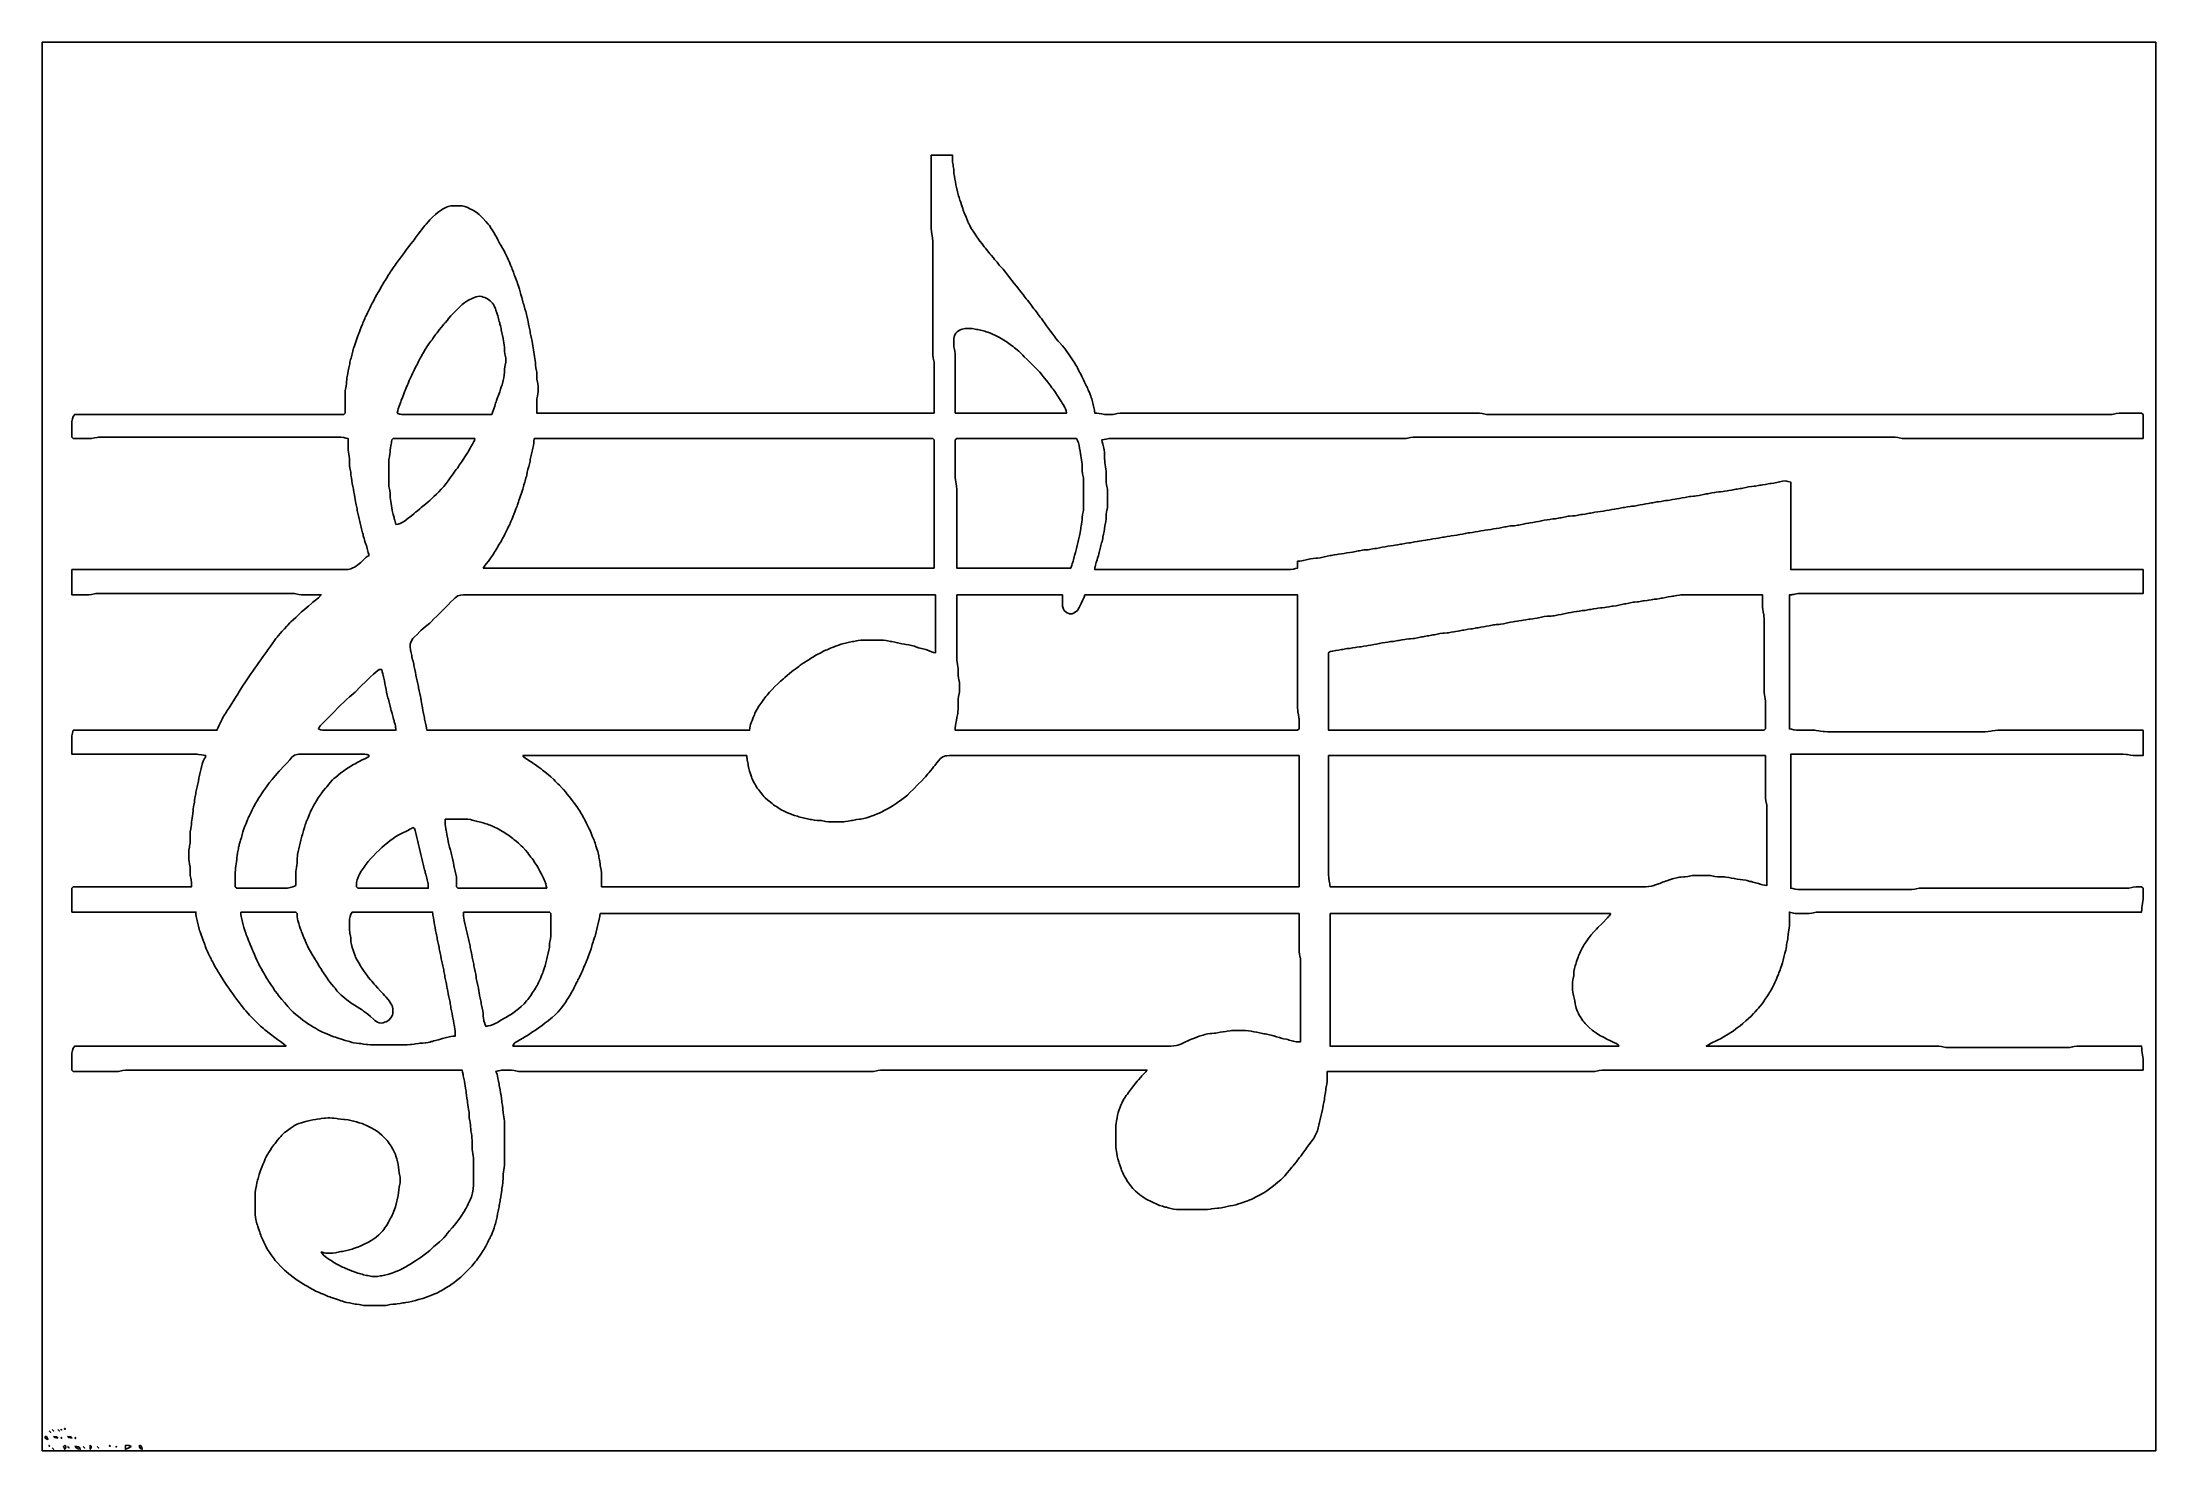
# Model space of a CAD drawing. Extents: x 0 to 1500, y 0 to 999.
import ezdxf

# ---------------------------------------------------------------- set-up
doc = ezdxf.new("R2010")
doc.units = 0
doc.layers.add('C18', color=18, linetype='CONTINUOUS')
doc.layers.add('C7', color=7, linetype='CONTINUOUS')

msp = doc.modelspace()

# ---------------------------------------------------------------- linework, layer by layer
at = {"layer": 'C18'}
for points in [[(631, 919), (631, 914), (631, 911), (631, 909), (631, 904), (631, 899), (631, 897), (631, 895), (631, 894), (631, 888), (631, 884), (631, 883), (631, 879), (631, 877), (631, 873), (631, 869), (631, 867), (631.083313, 865), (631.388916, 863), (631.611084, 862), (631.916687, 860), (632, 858), (632, 856), (632, 852), (632, 851), (632, 847), (632, 843), (632, 842), (632, 838), (632, 837), (632, 833), (632, 801), (632, 796), (632, 795), (632, 791), (632, 787), (632, 785), (632, 781), (632, 779), (632.083313, 777), (632.388916, 775), (632.611084, 774), (632.916687, 772), (632.972229, 771), (633, 769), (633, 767), (633, 759), (633, 757), (633, 749), (633, 748), (633, 743), (633, 740), (633, 736), (630.944458, 736), (629.944458, 736), (629, 736), (604, 736), (601, 736), (598, 736), (597, 736), (596, 736), (587, 736), (582, 736), (578, 736), (577, 736), (572, 736), (564, 736), (563, 736), (555, 736), (554, 736), (545, 736), (536, 736), (534, 736), (532, 736), (514, 736), (512, 736), (507, 736), (478, 736), (471, 736), (470, 736), (351, 736), (351, 742), (351, 744), (351.027771, 745), (351.083344, 746), (351.388885, 748), (351.777771, 750), (351.916656, 751), (352, 753), (351.972229, 754), (351.916656, 755), (351.611115, 757), (351.388885, 758), (351.083344, 760), (351.027771, 761), (351, 763), (350.972229, 764), (350.916656, 765), (350.611115, 767), (350.388885, 768), (350.083344, 770), (349.972229, 772), (349.916656, 773), (349.611115, 775), (349.388885, 776), (349.055542, 778), (348.944458, 779), (348.611115, 781), (348.388885, 782), (348.055542, 784), (347.944458, 785), (347.611115, 787), (347.388885, 788), (347.194458, 789), (346.805542, 791), (346.611115, 792), (346.388885, 793), (346.194458, 794), (345.805542, 796), (345.611115, 797), (345.194458, 799), (344.805542, 801), (344.611115, 802), (344.138885, 804), (343.861115, 805), (343.638885, 806), (343.361115, 807), (343.138885, 808), (342.611115, 810), (342.305542, 811), (341.694458, 813), (341.388885, 814), (341.138885, 815), (340.611115, 817), (340.305542, 818), (339.694458, 820), (339.388885, 821), (339.138885, 822), (338.611115, 824), (338, 826), (337.333344, 828), (336.972229, 829), (336.611115, 830), (335.805542, 832), (335.388885, 833), (335.027771, 834), (334.666656, 835), (334.333344, 836), (333.611115, 838), (333.194458, 839), (332.388885, 841), (331.611115, 843), (330.75, 845), (330.222229, 846), (329.777771, 847), (329.222229, 848), (328.777771, 849), (328.222229, 850), (327.75, 851), (326.611115, 853), (325.388885, 855), (324.833344, 856), (324.25, 857), (323.222229, 859), (322.75, 860), (321.611115, 862), (320.388885, 864), (319.194458, 866), (318.611115, 867), (317.305542, 869), (316.583344, 870), (314.916656, 872), (313, 874), (311, 875.972229), (310, 876.916687), (308, 878.527771), (306, 879.75), (305, 880.222229), (303, 881.222229), (302, 881.75), (300, 882.527771), (299, 882.75), (298, 882.916687), (296, 883), (294, 883), (292, 883), (290, 882.916687), (289, 882.75), (288, 882.527771), (287, 882.138916), (285, 881.166687), (284, 880.611084), (283, 879.972229), (281, 878.583313), (279, 876.916687), (277, 875), (275.027771, 873), (274.083344, 872), (272.388885, 870), (271.611115, 869), (270.805542, 868), (269.194458, 866), (268.388885, 865), (266.861115, 863), (266.138885, 862), (265.361115, 861), (264.638885, 860), (263.861115, 859), (263.138885, 858), (261.611115, 856), (260.805542, 855), (259.194458, 853), (258.416656, 852), (257, 850), (256.305542, 849), (255.611115, 848), (254.138885, 846), (253.361115, 845), (252.638885, 844), (251.138885, 842), (250.388885, 841), (249.694443, 840), (249, 839), (247.666672, 837), (247.027771, 836), (246.388885, 835), (245.805557, 834), (244.611115, 832), (243.333328, 830), (242.666672, 829), (242.027771, 828), (241.388885, 827), (240.25, 825), (239.75, 824), (238.611115, 822), (237.388885, 820), (236.25, 818), (235.777771, 817), (234.777771, 815), (234.222229, 814), (233.777771, 813), (233.222229, 812), (232.777771, 811), (232.222229, 810), (231.777771, 809), (231.222229, 808), (230.777771, 807), (229.777771, 805), (229.25, 804), (228.833328, 803), (228.388885, 802), (227.611115, 800), (227.194443, 799), (226.388885, 797), (225.611115, 795), (224.805557, 793), (224.388885, 792), (223.666672, 790), (223, 788), (222, 785), (221.333328, 783), (221, 782), (220.694443, 781), (220.388885, 780), (219.861115, 778), (219.638885, 777), (219.361115, 776), (219.138885, 775), (218.861115, 774), (218.388885, 772), (218.194443, 771), (217.805557, 769), (217.611115, 768), (217.388885, 767), (217.194443, 766), (216.805557, 764), (216.611115, 763), (216.222229, 761), (216.083328, 760), (215.972229, 758), (215.916672, 757), (215.611115, 755), (215.388885, 754), (215.083328, 752), (215.027771, 751), (215, 749), (215, 748), (215, 746), (215, 736), (214, 735), (210, 735), (23, 735), (22.027779, 733.5), (21.444445, 731.944458), (21.083334, 730), (21, 728), (21, 726), (21, 724), (21, 719), (22, 718), (30, 718), (32, 718), (34, 718.027771), (35, 718.083313), (37, 718.388916), (39, 718.777771), (40, 718.916687), (42, 719), (43, 719), (46, 719), (54, 719), (79, 719), (154, 719), (159, 719), (160, 719), (192, 719), (205, 719), (208, 719), (209, 719), (211, 718.972229), (212, 718.916687), (213.944443, 718.611084), (215.5, 718.25), (217, 718), (217, 714.944458), (217, 713), (217.027771, 711), (217.083328, 710), (217.388885, 708), (217.611115, 707), (217.916672, 705), (217.972229, 704), (218, 702), (218.027771, 700), (218.083328, 699), (218.388885, 697), (218.777771, 695), (218.916672, 694), (219.083328, 692), (219.388885, 690), (219.777771, 688), (220.055557, 686), (220.388885, 684), (220.611115, 683), (220.805557, 682), (221.194443, 680), (221.388885, 679), (221.611115, 678), (221.944443, 676), (222.055557, 675), (222.388885, 673), (222.611115, 672), (222.805557, 671), (223.194443, 669), (223.388885, 668), (223.611115, 667), (223.805557, 666), (224.194443, 664), (224.388885, 663), (224.861115, 661), (225.138885, 660), (225.361115, 659), (225.638885, 658), (225.861115, 657), (226.361115, 655), (226.638885, 654), (227.138885, 652), (227.361115, 651), (227.638885, 650), (227.861115, 649), (228.388885, 647), (228.694443, 646), (229, 645), (229.666672, 643), (230, 642), (230.611115, 640), (230.861115, 639), (231.388885, 637.055542), (232, 635), (230.5, 634.222229), (229.944443, 633.694458), (228.944443, 632.888916), (228, 631.972229), (226, 630.083313), (224, 628.416687), (222, 627.027771), (220, 625.916626), (219, 625.5), (217, 625.083313), (216, 625.027771), (214, 625), (212, 625), (200, 625), (160, 625), (151, 625), (150, 625), (146, 625), (21, 625), (21, 607), (28, 607), (30, 607), (32, 607.027771), (33, 607.083313), (35, 607.388916), (37, 607.777771), (38, 607.916687), (40, 608), (41, 608), (43, 608), (48, 608), (63, 608), (109, 608), (154, 608), (169, 608), (174, 608), (176, 608), (177, 608), (179, 607.916687), (180, 607.777771), (182, 607.388916), (184, 607.083313), (185, 607.027771), (187, 607), (189, 607), (198, 607), (195.944443, 605.027771), (194, 603.388916), (192, 601.777771), (191, 600.916687), (189, 599.083313), (188, 598.222229), (186, 596.611084), (184, 594.916687), (183, 593.972229), (181, 592.027771), (180, 591.083313), (178.083328, 589.388916), (176.416672, 587.861084), (175.694443, 587.138916), (174.305557, 585.611084), (173.583328, 584.777771), (171.916672, 582.972229), (170.027771, 581), (169.083328, 580), (167.388885, 578), (166.638885, 577), (165.861115, 576), (164.388885, 574), (163.694443, 573), (162.305557, 571), (161.611115, 570), (160.138885, 568), (159.388885, 567), (158.694443, 566), (157.305557, 564), (156.611115, 563), (155.138885, 561), (154.388885, 560), (153.694443, 559), (152.305557, 557), (151.611115, 556), (150.861115, 555), (149.388885, 553), (148, 551), (146.666672, 549), (144.666672, 546), (143.333328, 544), (142.666672, 543), (141.388885, 541), (140.805557, 540), (139.611115, 538), (138.972229, 537), (138.333328, 536), (137.666672, 535), (136.388885, 533), (135.805557, 532), (134.611115, 530), (133.333328, 528), (132.666672, 527), (131.333328, 525), (130.666672, 524), (130.027771, 523), (129.388885, 522), (128.25, 520), (127.777779, 519), (127.222221, 518), (126.777779, 517), (125.777779, 515), (125.25, 514.055542), (124.833336, 513.055542), (124.5, 512.5), (124, 511), (22, 511), (21.416666, 508.944458), (21.222221, 507.944458), (21.083334, 507), (21, 505), (21, 504), (21, 502), (21, 494), (81, 494), (99, 494), (106, 494), (108, 494), (110, 493.972229), (111, 493.916656), (112.944443, 493.611115), (114.5, 493.25), (116, 493), (115.5, 491.5), (115.166664, 490.944458), (114.75, 489.944458), (114.25, 489), (113.472221, 487), (113.222221, 486), (112.805557, 484), (112.611115, 483), (112.361115, 482), (112.138885, 481), (111.861115, 480), (111.388885, 478), (111.194443, 477), (110.805557, 475), (110.611115, 474), (110.138885, 472), (109.861115, 471), (109.638885, 470), (109.388885, 469), (109.055557, 467), (108.944443, 466), (108.611115, 464), (108.388885, 463), (108.055557, 461), (107.944443, 460), (107.611115, 458), (107.388885, 457), (107.083336, 455), (107.027779, 454), (106.916664, 452), (106.611115, 450), (106.388885, 449), (106.083336, 447), (106.027779, 446), (105.916664, 444), (105.777779, 443), (105.388885, 441), (105.083336, 439), (105.027779, 438), (105, 436), (105, 435), (105, 433), (104.916664, 431), (104.611115, 429), (104.388885, 428), (104.083336, 426), (104.027779, 425), (104, 423), (104, 421), (104.083336, 419), (104.222221, 418), (104.611115, 416), (104.916664, 414), (104.972221, 413), (105, 411), (105.027779, 409), (105.083336, 408), (105.388885, 406), (105.611115, 405), (105.916664, 403.055542), (105.972221, 402.055542), (106, 400), (22, 400), (21, 399), (21, 382), (109, 382), (109.027779, 380.5), (109.222221, 378.944458), (109.388885, 378), (109.861115, 376), (110.138885, 375), (110.361115, 374), (110.638885, 373), (110.861115, 372), (111.388885, 370), (111.694443, 369), (112, 368), (112.666664, 366), (113.388885, 364), (114.194443, 362), (114.611115, 361), (115.333336, 359), (115.666664, 358), (116.388885, 356), (117.25, 354), (117.777779, 353), (118.777779, 351), (119.222221, 350), (119.777779, 349), (120.222221, 348), (120.777779, 347), (121.222221, 346), (121.777779, 345), (122.25, 344), (123.388885, 342), (124.027779, 341), (124.666664, 340), (125.333336, 339), (126.611115, 337), (127.194443, 336), (128.388885, 334), (129.666672, 332), (131, 330), (131.694443, 329), (132.388885, 328), (133.861115, 326), (134.611115, 325), (135.305557, 324), (136.694443, 322), (137.388885, 321), (138.861115, 319), (139.638885, 318), (140.388885, 317), (141.194443, 316), (142.805557, 314), (143.611115, 313), (144.388885, 312), (146.083328, 310), (147.027771, 309), (149, 307), (151, 305), (153, 303), (154, 302.027771), (155, 301.083344), (157, 299.388885), (158, 298.611115), (159, 297.805542), (161, 296.194458), (162, 295.388885), (163, 294.638885), (164, 293.861115), (166, 292.388885), (167, 291.694458), (169, 290.305542), (169.944443, 289.638885), (171.5, 288.416687), (173, 287), (23, 287), (22.027779, 285.5), (21.444445, 283.944458), (21.083334, 282), (21, 280), (21, 278), (21, 277), (21, 275), (21, 270), (22, 269), (42, 269), (49, 269), (51, 269), (53, 269.027771), (54, 269.083344), (56, 269.388885), (57, 269.611115), (59, 269.916656), (61, 270), (62, 270), (64, 270), (70, 270), (87, 270), (140, 270), (298, 270), (298.25, 268.5), (298.611115, 266.944458), (298.805542, 266), (299.194458, 264), (299.388885, 263), (299.611115, 262), (299.944458, 260), (300.055542, 259), (300.388885, 257), (300.777771, 255), (300.916656, 254), (301.083344, 252), (301.388885, 250), (301.777771, 248), (301.916656, 247), (302.083344, 245), (302.222229, 244), (302.611115, 242), (302.916656, 240), (302.972229, 239), (303.027771, 237), (303.083344, 236), (303.388885, 234), (303.611115, 233), (303.916656, 231), (303.972229, 230), (304.083344, 228), (304.222229, 227), (304.611115, 225), (304.916656, 223), (304.972229, 222), (305, 220), (305, 219), (305, 217), (305.027771, 215), (305.083344, 214), (305.388885, 212), (305.611115, 211), (305.916656, 209), (305.972229, 208), (306, 206), (306, 205), (306, 203), (306, 194), (306, 191), (306, 190), (306, 188), (305.916656, 186), (305.611115, 184), (305.361115, 183), (305.138885, 182), (304.555542, 180), (303.75, 178), (303.222229, 177), (302.222229, 175), (301.777771, 174), (300.75, 172), (300.166656, 171), (299.611115, 170), (298.972229, 169), (297.666656, 167), (296.305542, 165), (295.611115, 164), (294.138885, 162), (293.361115, 161), (292.611115, 160), (290.916656, 158), (289.083344, 156), (287.388885, 154), (286.611115, 153), (284.916656, 151), (283.972229, 150), (282, 148.083328), (280, 146.388885), (278, 144.777771), (277, 143.916672), (275, 142.083328), (273, 140.388885), (272, 139.638885), (270, 138.138885), (269, 137.388885), (267, 136), (265, 134.666672), (263, 133.388885), (262, 132.805557), (260, 131.611115), (258, 130.388885), (257, 129.833328), (256, 129.25), (255, 128.777771), (254, 128.25), (252, 127.388893), (251, 127.027779), (250, 126.666664), (248, 126), (246, 125.333336), (245, 125), (243, 124.416664), (241, 124.055557), (240, 123.944443), (238, 123.638885), (237, 123.472221), (235, 123.472221), (234, 123.638885), (233, 123.805557), (231, 124.194443), (230, 124.388885), (228, 124.861115), (227, 125.138885), (226, 125.388885), (225, 125.694443), (224, 126), (222, 126.666664), (221, 127.027779), (220, 127.388893), (219, 127.805557), (217, 128.611115), (215, 129.388885), (214, 129.833328), (213, 130.25), (211, 131.25), (210, 131.833328), (209, 132.388885), (207, 133.611115), (205, 134.805557), (204, 135.388885), (202, 136.694443), (201.027771, 137.416672), (199.305557, 139.027771), (198.777771, 139.527786), (198, 141), (200.055557, 140.416672), (201.055557, 140.222229), (202, 140.083328), (204, 140), (205, 140.027771), (206, 140.083328), (208, 140.388885), (209, 140.611115), (210, 140.805557), (212, 141.194443), (213, 141.388885), (215, 141.805557), (217, 142.194443), (218, 142.416672), (220, 143), (221, 143.333328), (223, 144.027771), (224, 144.388885), (226, 145.25), (227, 145.777771), (228, 146.222229), (229, 146.777771), (231, 147.777771), (232, 148.25), (233, 148.833328), (234, 149.388885), (236, 150.694443), (237, 151.416672), (238.972229, 153.083328), (239.916672, 154.027771), (241.611115, 156), (242.361115, 157), (243.138885, 158), (244.555557, 160), (245.75, 162), (246.222229, 163), (247.222229, 165), (247.777771, 166), (248.222229, 167), (248.75, 168), (249.611115, 170), (249.972229, 171), (250.611115, 173), (251.138885, 175), (251.361115, 176), (251.638885, 177), (251.861115, 178), (252.361115, 180), (252.611115, 181), (252.916672, 183), (253.083328, 185), (253.388885, 187), (253.611115, 188), (253.916672, 190), (254, 192), (253.916672, 194), (253.611115, 196), (253.388885, 197), (253.083328, 199), (252.916672, 201), (252.611115, 203), (252.361115, 204), (251.861115, 206), (251.611115, 207), (250.972229, 209), (250.611115, 210), (249.75, 212), (249.222229, 213), (248.75, 214), (248.166672, 215), (247.611115, 216), (246.305557, 218), (245.583328, 219), (244.777771, 220), (242.972229, 222), (241, 223.916672), (239, 225.583328), (238, 226.305557), (236, 227.611115), (235, 228.166672), (234, 228.75), (233, 229.222229), (232, 229.777771), (231, 230.222229), (230, 230.75), (228, 231.611115), (227, 231.972229), (225, 232.666672), (223, 233.305557), (222, 233.583328), (221, 233.805557), (219, 234.194443), (217, 234.611115), (215, 234.916672), (214, 234.972229), (212, 235.083328), (210, 235.388885), (209, 235.611115), (207, 235.916672), (206, 235.972229), (204, 236), (203, 236), (201, 235.972229), (200, 235.916672), (198, 235.611115), (197, 235.388885), (195, 235.055557), (194, 234.944443), (192, 234.611115), (190, 234.194443), (188, 233.805557), (187, 233.583328), (186, 233.305557), (184, 232.666672), (182, 231.972229), (181, 231.583344), (179, 230.583344), (178, 229.972229), (176, 228.611115), (175, 227.861115), (173, 226.361115), (172, 225.611115), (170.083328, 223.916672), (169.222229, 222.972229), (168.388885, 222), (166.805557, 220), (165.194443, 218), (164.416672, 217), (163, 215), (161.666672, 213), (161.027771, 212), (159.833328, 210), (159.25, 209), (158.777771, 208), (158.25, 207), (157.388885, 205), (156.611115, 203), (155.805557, 201), (155.388885, 200), (154.666672, 198), (154, 196), (153.694443, 195), (153.388885, 194), (153.138885, 193), (152.861115, 192), (152.388885, 190), (152, 188), (151.611115, 186), (151.388885, 185), (151.083328, 183), (151.027771, 182), (151, 180), (151, 178), (151, 175), (151, 172), (151, 171), (151, 169), (151.083328, 167), (151.222229, 166), (151.638885, 164), (151.861115, 163), (152.388885, 161), (152.694443, 160), (153, 159), (153.666672, 157), (154.333328, 155), (154.666672, 154), (155.027771, 153), (155.388885, 152), (156.25, 150), (156.777771, 149), (157.222229, 148), (157.777771, 147), (158.222229, 146), (158.777771, 145), (159.25, 144), (160.388885, 142), (161.027771, 141), (162.388885, 139), (163.138885, 138), (164.638885, 136), (165.388885, 135), (167.083328, 133), (169, 131), (170, 130), (172, 128.027771), (173, 127.083336), (175, 125.388885), (176, 124.638885), (178, 123.138885), (179, 122.388885), (181, 121), (182, 120.333336), (184, 119.027779), (185, 118.388885), (187, 117.25), (188, 116.75), (190, 115.611115), (192, 114.388885), (193, 113.833336), (194, 113.277779), (196, 112.388885), (198, 111.611115), (200, 110.75), (201, 110.25), (203, 109.388885), (204, 109.027779), (205, 108.666664), (206, 108.333336), (208, 107.666664), (211, 106.666664), (212, 106.333336), (213, 106), (215, 105.416664), (216, 105.194443), (218, 104.805557), (220, 104.388885), (222, 104.055557), (223, 103.944443), (225, 103.611115), (226, 103.388885), (228, 103.083336), (229, 103.027779), (231, 103), (233, 103), (236, 103), (239, 103), (241, 103), (243, 103.027779), (244, 103.083336), (246, 103.388885), (247, 103.611115), (249, 103.916664), (251, 104.027779), (252, 104.083336), (254, 104.388885), (256, 104.777779), (257, 104.944443), (258, 105.055557), (260, 105.388885), (262, 105.861115), (263, 106.138885), (264, 106.361115), (265, 106.638885), (267, 107.138885), (268, 107.388885), (269, 107.694443), (270, 108), (272, 108.666664), (274, 109.388885), (275, 109.805557), (277, 110.611115), (278, 111), (280, 111.833336), (281, 112.277779), (282, 112.833336), (283, 113.388885), (285, 114.611115), (287, 115.805557), (288, 116.388885), (289, 117.027779), (291, 118.388885), (292, 119.138885), (294, 120.638885), (295, 121.388885), (297, 123.083336), (299, 125), (301, 127), (303, 129), (304.916656, 131), (306.611115, 133), (307.361115, 134), (308.138885, 135), (309.611115, 137), (310.305542, 138), (311.666656, 140), (312.972229, 142), (313.611115, 143), (314.166656, 144), (314.75, 145), (315.222229, 146), (316.222229, 148), (316.777771, 149), (317.222229, 150), (317.777771, 151), (318.222229, 152), (318.75, 153), (319.611115, 155), (319.972229, 156), (320.666656, 158), (321.305542, 160), (321.611115, 161), (321.861115, 162), (322.138885, 163), (322.611115, 165), (322.805542, 166), (323.194458, 168), (323.388885, 169), (323.611115, 170), (323.805542, 171), (324.194458, 173), (324.388885, 174), (324.611115, 175), (324.944458, 177), (325.055542, 178), (325.388885, 180), (325.777771, 182), (325.916656, 183), (326.083344, 185), (326.222229, 186), (326.611115, 188), (326.916656, 190), (326.972229, 191), (327, 193), (327.027771, 195), (327.083344, 196), (327.388885, 198), (327.611115, 199), (327.916656, 201), (327.972229, 202), (328, 204), (328, 205), (328, 209), (328, 223), (328, 230), (328, 232), (327.972229, 234), (327.916656, 235), (327.611115, 237), (327.388885, 238), (327.083344, 240), (326.972229, 242), (326.916656, 243), (326.611115, 245), (326.222229, 247), (326.083344, 248), (325.916656, 250), (325.611115, 252), (325.222229, 254), (324.944458, 256), (324.611115, 258), (324.388885, 259), (324.194458, 260), (323.805542, 262), (323.611115, 263), (323.388885, 264), (323.027771, 265.944458), (322.777771, 266.944458), (322.722229, 267.5), (322, 269), (323.5, 269.416687), (325.055542, 269.777771), (326, 269.916656), (328, 270), (330, 270), (332, 269.972229), (333, 269.916656), (335, 269.611115), (336, 269.388885), (338, 269.083344), (339, 269.027771), (341, 269), (343, 269), (349, 269), (367, 269), (467, 269), (548, 269), (560, 269), (575, 269), (579, 269), (584, 269), (587, 269), (588, 269), (590, 269.083344), (592, 269.388885), (593, 269.611115), (595, 269.916656), (597, 270), (599, 270), (604, 270), (609, 270), (617, 270), (618, 270), (634, 270), (654, 270), (656, 270), (659, 270), (661, 270), (664, 270), (665, 270), (672, 270), (680, 270), (684, 270), (692, 270), (693, 270), (698, 270), (706, 270), (714, 270), (718, 270), (724, 270), (727, 270), (731, 270), (739, 270), (743, 270), (748, 270), (753, 270), (761, 270), (767, 270), (768, 270), (776, 270), (784, 270), (783.222229, 268.75), (782.722229, 268.333344), (781.972229, 267.555542), (780.388916, 265.916656), (779.611084, 264.972229), (777.944458, 263), (777.055542, 262), (775.388916, 260), (774.638916, 259), (773.138916, 257), (772.361084, 256), (771.638916, 255), (770.861084, 254), (770.138916, 253), (769.388916, 252), (768.027771, 250), (767.416626, 249), (766.416626, 247), (765.611084, 245), (764.805542, 243), (764.388916, 242), (763.694458, 240), (763.416687, 239), (763.194458, 238), (762.805542, 236), (762.388916, 234), (762.083313, 232), (762.027771, 231), (762, 230), (762, 228), (762, 224), (762, 218), (762, 216), (762.027771, 215), (762.083313, 214), (762.388916, 212), (762.611084, 211), (763, 209), (763.416687, 207), (764, 205), (764.333313, 204), (765, 202), (765.666687, 200), (766.027771, 199), (766.388916, 198), (766.833313, 197), (767.277771, 196), (767.833313, 195), (769.027771, 193), (770.333313, 191), (771, 190), (772.416687, 188), (774.083313, 186), (776, 184.027771), (777, 183.083328), (779, 181.416672), (781, 180.027771), (782, 179.388885), (784, 178.25), (785, 177.777771), (786, 177.222229), (787, 176.777771), (788, 176.222229), (789, 175.777771), (790, 175.25), (792, 174.388885), (793, 174.027771), (795, 173.388885), (797, 172.861115), (798, 172.638885), (799, 172.361115), (800, 172.138885), (802, 171.638885), (803, 171.388885), (805, 171.083328), (806, 171.027771), (807, 171), (809, 171), (814, 171), (816, 171), (821, 171), (822, 171), (823, 171), (825, 171), (826, 171.027771), (827, 171.083328), (829, 171.388885), (830, 171.611115), (832, 171.916672), (834, 172.027771), (835, 172.083328), (837, 172.388885), (838, 172.611115), (839, 172.805557), (841, 173.194443), (842, 173.388885), (843, 173.611115), (845, 174), (847, 174.416672), (849, 175), (850, 175.333328), (852, 176), (854, 176.666672), (855, 177.027771), (856, 177.388885), (857, 177.833328), (858, 178.25), (860, 179.222229), (861, 179.777771), (862, 180.222229), (863, 180.777771), (864, 181.25), (866, 182.388885), (867, 183.027771), (869, 184.333328), (870, 185), (872, 186.416672), (873, 187.194443), (875, 188.805557), (877, 190.388885), (879, 192.083328), (880, 193.027771), (881.916687, 195), (883.611084, 197), (885.222229, 199), (886.944458, 201), (887.777771, 202), (888.611084, 203), (890.138916, 205), (890.861084, 206), (891.638916, 207), (892.361084, 208), (893.138916, 209), (894.611084, 211), (895.305542, 212), (896.694458, 214), (897.416687, 215), (899, 217), (900.583313, 219), (901.305542, 220), (902.611084, 222), (903.166687, 223), (903.722229, 224), (904.611084, 226), (904.972229, 227), (905.583313, 229), (906, 231), (906.388916, 233), (906.861084, 235), (907.138916, 236), (907.361084, 237), (907.638916, 238), (907.861084, 239), (908.138916, 240), (908.611084, 242), (908.805542, 243), (909.194458, 245), (909.611084, 247), (909.944458, 249), (910.055542, 250), (910.388916, 252), (910.777771, 254), (911, 256), (911.083313, 257), (911.388916, 259), (911.611084, 260), (911.916687, 262), (911.972229, 263), (912, 265), (912, 265.944458), (912, 269), (913.5, 269), (914.055542, 269), (917, 269), (921, 269), (922, 269), (926, 269), (930, 269), (932, 269), (933, 269), (937, 269), (941, 269), (942, 269), (947, 269), (954, 269), (962, 269), (964, 269), (965, 269), (967, 269), (971, 269), (973, 269), (974, 269), (978, 269), (980, 269), (988, 269), (989, 269), (994, 269), (1010, 269), (1012, 269), (1017, 269), (1025, 269), (1026, 269), (1034, 269), (1035, 269), (1037, 269), (1045, 269), (1046, 269), (1048, 269), (1049, 269), (1051, 269), (1052, 269), (1054, 269), (1056, 269), (1058, 269), (1062, 269), (1070, 269), (1071, 269), (1072, 269), (1073, 269), (1077, 269), (1079, 269), (1080, 269), (1085, 269), (1093, 269), (1096, 269), (1098, 269), (1100, 269), (1102, 269.083344), (1104, 269.388885), (1105, 269.611115), (1107, 269.916656), (1109, 270), (1111, 270), (1112, 270), (1114, 270), (1122, 270), (1123, 270), (1131, 270), (1133, 270), (1138, 270), (1146, 270), (1150, 270), (1151, 270), (1159, 270), (1161, 270), (1162, 270), (1164, 270), (1168, 270), (1176, 270), (1177, 270), (1178, 270), (1186, 270), (1187, 270), (1188, 270), (1189, 270), (1190, 270), (1194, 270), (1195, 270), (1197, 270), (1198, 270), (1206, 270), (1207, 270), (1208, 270), (1210, 270), (1214, 270), (1218, 270), (1222, 270), (1223, 270), (1224, 270), (1228, 270), (1229, 270), (1230, 270), (1231, 270), (1232, 270), (1236, 270), (1240, 270), (1241, 270), (1245, 270), (1246, 270), (1247, 270), (1252, 270), (1253, 270), (1261, 270), (1269, 270), (1270, 270), (1271, 270), (1273, 270), (1281, 270), (1285, 270), (1286, 270), (1290, 270), (1291, 270), (1292, 270), (1293, 270), (1294, 270), (1296, 270), (1304, 270), (1308, 270), (1316, 270), (1320, 270), (1321, 270), (1323, 270), (1324, 270), (1328, 270), (1332, 270), (1333, 270), (1334, 270), (1335, 270), (1336, 270), (1337, 270), (1339, 270), (1340, 270), (1345, 270), (1346, 270), (1348, 270), (1356, 270), (1360, 270), (1361, 270), (1362, 270), (1363, 270), (1364, 270), (1368, 270), (1369, 270), (1370, 270), (1375, 270), (1376, 270), (1380, 270), (1381, 270), (1382, 270), (1383, 270), (1391, 270), (1392, 270), (1393, 270), (1401, 270), (1402, 270), (1404, 270), (1408, 270), (1409, 270), (1410, 270), (1418, 270), (1419, 270), (1423, 270), (1425, 270), (1426, 270), (1428, 270), (1429, 270), (1430, 270), (1432, 270), (1433, 270), (1436, 270), (1444, 270), (1460, 270), (1462, 270), (1464, 270), (1465, 270), (1469, 270), (1473, 270), (1474, 270), (1475, 270), (1478, 270), (1479, 270), (1483, 270), (1484, 270), (1488.944458, 270), (1489.5, 270), (1491, 270), (1491, 275), (1491, 277), (1490.972168, 278), (1490.916626, 279), (1490.611084, 281), (1490.388916, 282), (1490.083374, 283.944458), (1490.027832, 284.944458), (1490, 287), (1487.944458, 287), (1486.944458, 287), (1484, 287), (1483, 287), (1482, 287), (1478, 287), (1470, 287), (1466, 287), (1463, 287), (1461, 287), (1459, 287), (1458, 287), (1456, 287), (1455, 287), (1453, 287), (1452, 287), (1451, 287), (1448, 287), (1446, 287), (1444, 286.916656), (1442, 286.611115), (1441, 286.388885), (1439, 286.083344), (1438, 286.027771), (1436, 286), (1434, 286), (1426, 286), (1422, 286), (1421, 286), (1417, 286), (1415, 286), (1411, 286), (1410, 286), (1406, 286), (1404, 286), (1403, 286), (1402, 286), (1401, 286), (1399, 286), (1397, 286), (1396, 286), (1394, 286), (1391, 286), (1390, 286), (1386, 286), (1385, 286), (1377, 286), (1369, 286), (1367, 286), (1366, 286), (1364, 286), (1361, 286), (1360, 286), (1358, 286), (1355, 286), (1353, 286), (1351, 286.083344), (1349, 286.388885), (1348, 286.611115), (1346, 286.916656), (1344, 287), (1342, 287), (1338, 287), (1330, 287), (1326, 287), (1310, 287), (1302, 287), (1298, 287), (1297, 287), (1295, 287), (1292, 287), (1291, 287), (1290, 287), (1288, 287), (1284, 287), (1283, 287), (1275, 287), (1271, 287), (1267, 287), (1259, 287), (1257, 287), (1241, 287), (1237, 287), (1236, 287), (1235, 287), (1233, 287), (1229, 287), (1227, 287), (1225, 287), (1222, 287), (1220, 287), (1212, 287), (1208, 287), (1207, 287), (1203, 287), (1199, 287), (1198, 287), (1197, 287), (1195, 287), (1194, 287), (1192, 287), (1191, 287), (1189, 287), (1188, 287), (1187, 287), (1186, 287), (1184.055542, 287), (1181, 287), (1182.5, 288), (1183.055542, 288.222229), (1184.055542, 288.805542), (1185, 289.222229), (1186, 289.777771), (1187, 290.222229), (1188, 290.777771), (1189, 291.222229), (1190, 291.777771), (1191, 292.25), (1193, 293.388885), (1195, 294.611115), (1197, 295.805542), (1198, 296.388885), (1200, 297.694458), (1202, 299.138885), (1203, 299.861115), (1205, 301.388885), (1207, 303.083344), (1209, 304.916656), (1211, 306.611115), (1212.916626, 308.222229), (1214.611084, 310.027771), (1215.388916, 311), (1217.083374, 313), (1218, 314), (1218.916626, 315), (1220.583374, 317), (1222, 319), (1222.666626, 320), (1224, 322), (1225.333374, 324), (1225.972168, 325), (1226.611084, 326), (1227.166626, 327), (1227.75, 328), (1228.222168, 329), (1229.222168, 331), (1229.75, 332), (1230.166626, 333), (1230.611084, 334), (1231.388916, 336), (1232.194458, 338), (1232.611084, 339), (1233.333374, 341), (1233.666626, 342), (1234.333374, 344), (1235, 346), (1235.611084, 348), (1236.138916, 350), (1236.361084, 351), (1236.638916, 352), (1236.861084, 353), (1237.361084, 355), (1237.611084, 356), (1237.944458, 358), (1238.055542, 359), (1238.388916, 361), (1238.777832, 363), (1238.916626, 364), (1239.083374, 366), (1239.388916, 368), (1239.611084, 369), (1239.916626, 371), (1239.972168, 372), (1240, 373), (1240, 375), (1240, 382), (1242.055542, 381.416656), (1243.055542, 381.222229), (1244, 381.083344), (1246, 381), (1247, 381), (1249, 381), (1251, 381), (1253, 381.027771), (1254, 381.083344), (1256, 381.388885), (1257, 381.611115), (1259, 381.916656), (1260, 381.972229), (1262, 382), (1264, 382), (1269, 382), (1271, 382), (1272, 382), (1280, 382), (1281, 382), (1285, 382), (1286, 382), (1290, 382), (1291, 382), (1292, 382), (1294, 382), (1302, 382), (1306, 382), (1307, 382), (1308, 382), (1312, 382), (1313, 382), (1314, 382), (1315, 382), (1317, 382), (1321, 382), (1322, 382), (1326, 382), (1327, 382), (1329, 382), (1330, 382), (1332, 382), (1340, 382), (1345, 382), (1346, 382), (1350, 382), (1351, 382), (1352, 382), (1353, 382), (1385, 382), (1386, 382), (1390, 382), (1391, 382), (1392, 382), (1393, 382), (1394, 382), (1402, 382), (1404, 382), (1408, 382), (1409, 382), (1410, 382), (1413, 382), (1415, 382), (1416, 382), (1417, 382), (1421, 382), (1429, 382), (1433, 382), (1437, 382), (1438, 382), (1446, 382), (1454, 382), (1458, 382), (1462, 382), (1463, 382), (1464, 382), (1468, 382), (1476, 382), (1477, 382), (1479, 382), (1480, 382), (1482, 382), (1487.944458, 382), (1490, 382), (1490.027832, 384.055542), (1490.083374, 385.055542), (1490.388916, 387), (1490.611084, 388), (1490.916626, 390), (1490.972168, 391), (1491, 392), (1491, 394), (1491, 399), (1490, 400), (1487.944458, 400), (1486.944458, 399.972229), (1486, 399.916656), (1484, 399.611115), (1483, 399.388885), (1481, 399.083344), (1479, 399), (1477, 399), (1473, 399), (1469, 399), (1461, 399), (1459, 399), (1458, 399), (1456, 399), (1455, 399), (1453, 399), (1452, 399), (1450, 399), (1442, 399), (1426, 399), (1422, 399), (1414, 399), (1410, 399), (1409, 399), (1406, 399), (1403, 399), (1400, 399), (1398, 399), (1394, 399), (1393, 399), (1389, 399), (1385, 399), (1381, 399), (1380, 399), (1379, 399), (1375, 399), (1367, 399), (1365, 399), (1363, 399), (1362, 399), (1358, 399), (1354, 399), (1352, 399), (1344, 399), (1342, 399), (1338, 399), (1337, 399), (1335, 399), (1334, 399), (1332, 398.916656), (1330, 398.611115), (1329, 398.388885), (1327, 398.083344), (1325, 398), (1323, 398), (1319, 398), (1318, 398), (1314, 398), (1313, 398), (1309, 398), (1308, 398), (1292, 398), (1276, 398), (1274, 398), (1273, 398), (1257, 398), (1255, 398), (1250, 398), (1248, 398), (1247, 398.027771), (1246, 398.083344), (1244.055542, 398.388885), (1242.5, 398.75), (1241, 399), (1241, 413), (1241, 416), (1241, 419), (1241, 421), (1241, 494), (1243.055542, 494), (1244.055542, 494), (1247, 494), (1249, 494), (1254, 494), (1256, 494), (1258, 494), (1259, 494), (1260, 494), (1261, 494), (1269, 494), (1270, 494), (1271, 494), (1275, 494), (1276, 494), (1277, 494), (1281, 494), (1282, 494), (1283, 494), (1284, 494), (1288, 494), (1289, 494), (1297, 494), (1313, 494), (1321, 494), (1322, 494), (1323, 494), (1324, 494), (1325, 494), (1327, 494), (1329, 494), (1330, 494), (1332, 494), (1336, 494), (1340, 494), (1342, 494), (1344, 494), (1345, 494), (1347, 494), (1355, 494), (1359, 494), (1375, 494), (1377, 494), (1385, 494), (1390, 494), (1391, 494), (1393, 494), (1395, 494), (1396, 494), (1397, 494), (1398, 494), (1399, 494), (1401, 494), (1403, 494), (1406, 494), (1410, 494), (1414, 494), (1415, 494), (1420, 494), (1421, 494), (1424, 494), (1426, 494), (1428, 494), (1429, 494), (1430, 494), (1435, 494), (1436, 494), (1440, 494), (1441, 494), (1449, 494), (1450, 494), (1451, 494), (1453, 494), (1455, 494), (1456, 494), (1457, 494), (1458, 494), (1462, 494), (1463, 494), (1464, 494), (1468, 494), (1469, 494), (1473, 494), (1474, 494), (1476, 494), (1477, 494), (1479, 493.916656), (1480, 493.777771), (1482, 493.388885), (1484, 493.083344), (1485, 493.027771), (1487, 493), (1487.944458, 493), (1488.944458, 493), (1491, 493), (1491, 511), (1489.5, 511), (1487.944458, 511), (1486, 511), (1484, 511), (1479, 511), (1478, 511), (1474, 511), (1466, 511), (1465, 511), (1461, 511), (1460, 511), (1456, 511), (1455, 511), (1454, 511), (1451, 511), (1448, 511), (1447, 511), (1443, 511), (1439, 511), (1438, 511), (1430, 511), (1426, 511), (1424, 511), (1422, 511), (1418, 511), (1417, 511), (1413, 511), (1409, 511), (1405, 511), (1400, 511), (1399, 511), (1397, 511), (1396, 511), (1392, 511), (1389, 511), (1388, 511), (1386, 510.916656), (1384, 510.611115), (1383, 510.388885), (1381, 510.083344), (1379, 510), (1377, 510), (1373, 510), (1369, 510), (1368, 510), (1366, 510), (1364, 510), (1361, 510), (1345, 510), (1337, 510), (1335, 510), (1333, 510), (1332, 510), (1331, 510), (1328, 510), (1326, 510), (1325, 510), (1321, 510), (1320, 510), (1314, 510), (1312, 510), (1311, 510), (1309, 510), (1308, 510), (1306, 510), (1305, 510), (1303, 510), (1302, 510), (1300, 510), (1296, 510), (1295, 510), (1287, 510), (1285, 510), (1281, 510), (1280, 510), (1278, 510), (1274, 510), (1273, 510), (1272, 510), (1270, 510), (1269, 510), (1267, 510), (1265, 510.027771), (1264, 510.083344), (1262, 510.388885), (1261, 510.611115), (1259, 510.916656), (1258, 510.972229), (1257, 511), (1255, 511), (1250, 511), (1249, 511), (1247, 511), (1246, 511.027771), (1245, 511.083344), (1243.055542, 511.388885), (1241.5, 511.75), (1240, 512), (1240, 515.055542), (1240, 541), (1240, 543), (1240, 607), (1241.5, 607.083313), (1242.055542, 607.222229), (1243.055542, 607.388916), (1244, 607.611084), (1246, 607.916687), (1247, 607.972229), (1248, 608), (1250, 608), (1255, 608), (1256, 608), (1257, 608), (1261, 608), (1262, 608), (1263, 608), (1264, 608), (1265, 608), (1266, 608), (1270, 608), (1271, 608), (1275, 608), (1276, 608), (1277, 608), (1278, 608), (1280, 608), (1282, 608), (1286, 608), (1287, 608), (1289, 608), (1292, 608), (1300, 608), (1301, 608), (1305, 608), (1306, 608), (1307, 608), (1311, 608), (1312, 608), (1313, 608), (1314, 608), (1318, 608), (1326, 608), (1330, 608), (1335, 608), (1343, 608), (1347, 608), (1348, 608), (1349, 608), (1353, 608), (1354, 608), (1355, 608), (1360, 608), (1361, 608), (1365, 608), (1366, 608), (1367, 608), (1368, 608), (1372, 608), (1376, 608), (1377, 608), (1381, 608), (1382, 608), (1383, 608), (1384, 608), (1388, 608), (1389, 608), (1397, 608), (1405, 608), (1437, 608), (1440, 608), (1441, 608), (1449, 608), (1450, 608), (1451, 608), (1453, 608), (1461, 608), (1465, 608), (1466, 608), (1473, 608), (1480, 608), (1481, 608), (1485, 608), (1487.944458, 608), (1488.944458, 608), (1491, 608), (1491, 616), (1491, 620), (1491, 625), (1488.944458, 625), (1487.944458, 625), (1487, 625), (1483, 625), (1482, 625), (1481, 625), (1465, 625), (1463, 625), (1455, 625), (1451, 625), (1450, 625), (1446, 625), (1444, 625), (1442, 625), (1441, 625), (1433, 625), (1432, 625), (1424, 625), (1422, 625), (1420, 625), (1419, 625), (1418, 625), (1415, 625), (1413, 625), (1411, 625), (1410, 625), (1406, 625), (1398, 625), (1390, 625), (1386, 625), (1384, 625), (1383, 625), (1381, 625), (1379, 625), (1376, 625), (1375, 625), (1371, 625), (1370, 625), (1362, 625), (1360, 625), (1356, 625), (1355, 625), (1351, 625), (1350, 625), (1348, 625), (1346, 625), (1345, 625), (1343, 625), (1335, 625), (1331, 625), (1330, 625), (1328, 625), (1325, 625), (1324, 625), (1323, 625), (1321, 625), (1319, 625), (1316, 625), (1308, 625), (1304, 625), (1300, 625), (1296, 625), (1290, 625), (1286, 625), (1284, 625), (1282, 625), (1281, 625), (1280, 625), (1272, 625), (1270, 625), (1266, 625), (1265, 625), (1261, 625), (1259, 625), (1251, 625), (1247, 625), (1246, 625), (1245, 625), (1243.055542, 625), (1241, 625), (1241, 628.055542), (1241, 630), (1241, 634), (1241, 635), (1241, 647), (1241, 660), (1241, 661), (1241, 662), (1241, 667), (1241, 670), (1241, 674), (1241, 676), (1241, 679), (1241, 687), (1238.944458, 687.583313), (1237.944458, 687.75), (1237, 687.833313), (1235, 687.611084), (1233, 687.194458), (1231, 686.805542), (1230, 686.611084), (1229, 686.388916), (1227, 686.055542), (1226, 685.944458), (1224, 685.611084), (1223, 685.388916), (1221, 685.055542), (1220, 684.944458), (1219, 684.777771), (1218, 684.611084), (1216, 684.222229), (1215, 684.083313), (1213, 683.916687), (1211, 683.611084), (1210, 683.388916), (1209, 683.194458), (1207, 682.805542), (1206, 682.611084), (1205, 682.388916), (1203, 682.055542), (1202, 681.944458), (1200, 681.611084), (1199, 681.388916), (1197, 681.055542), (1196, 680.944458), (1194, 680.611084), (1193, 680.388916), (1191, 680.083313), (1190, 680.027771), (1188, 679.916687), (1187, 679.777771), (1185, 679.388916), (1184, 679.194458), (1182, 678.805542), (1181, 678.611084), (1180, 678.388916), (1179, 678.194458), (1177, 677.805542), (1176, 677.611084), (1174, 677.222229), (1173, 677.083313), (1172, 677.027771), (1170, 676.916687), (1169, 676.777771), (1167, 676.388916), (1166, 676.194458), (1164, 675.805542), (1163, 675.611084), (1162, 675.388916), (1160, 675.055542), (1159, 674.944458), (1157, 674.611084), (1156, 674.388916), (1154, 674.083313), (1152, 673.916687), (1151, 673.777771), (1149, 673.388916), (1147, 673.055542), (1146, 672.944458), (1144, 672.611084), (1143, 672.388916), (1142, 672.222229), (1140, 671.944458), (1138, 671.611084), (1137, 671.388916), (1136, 671.194458), (1134, 670.805542), (1133, 670.611084), (1132, 670.388916), (1130, 670.083313), (1128, 669.916687), (1127, 669.777771), (1125, 669.388916), (1123, 669.055542), (1122, 668.944458), (1120, 668.611084), (1119, 668.388916), (1117, 668.055542), (1116, 667.944458), (1114, 667.611084), (1113, 667.388916), (1112, 667.194458), (1110, 666.805542), (1109, 666.611084), (1108, 666.388916), (1106, 666.083313), (1104, 665.916687), (1102, 665.611084), (1101, 665.388916), (1099, 665.055542), (1098, 664.944458), (1096, 664.611084), (1095, 664.388916), (1093, 664.055542), (1092, 663.944458), (1090, 663.611084), (1088, 663.222229), (1087, 663.083313), (1086, 663.027771), (1084, 662.916687), (1083, 662.777771), (1081, 662.388916), (1080, 662.194458), (1078, 661.805542), (1077, 661.611084), (1076, 661.388916), (1074, 661.083313), (1072, 660.916687), (1070, 660.611084), (1068, 660.222229), (1066, 659.944458), (1064, 659.611084), (1063, 659.388916), (1062, 659.194458), (1060, 658.805542), (1059, 658.611084), (1058, 658.388916), (1056, 658.055542), (1055, 657.944458), (1053, 657.611084), (1052, 657.388916), (1051, 657.194458), (1049, 656.805542), (1048, 656.611084), (1047, 656.388916), (1045, 656.083313), (1044, 656.027771), (1042, 655.916687), (1040, 655.611084), (1039, 655.388916), (1038, 655.194458), (1036, 654.805542), (1035, 654.611084), (1034, 654.388916), (1032, 654.055542), (1030, 653.777771), (1028, 653.388916), (1026, 653.083313), (1024, 652.916687), (1023, 652.777771), (1021, 652.388916), (1019, 652.055542), (1017, 651.777771), (1015, 651.388916), (1013, 651.055542), (1012, 650.944458), (1010, 650.611084), (1009, 650.388916), (1008, 650.194458), (1006, 649.805542), (1005, 649.611084), (1004, 649.388916), (1002, 649.083313), (1000, 648.916687), (999, 648.777771), (997, 648.388916), (995, 648.055542), (994, 647.944458), (992, 647.611084), (991, 647.388916), (989, 647.055542), (987, 646.777771), (986, 646.611084), (985, 646.388916), (983, 646.055542), (982, 645.944458), (980, 645.611084), (979, 645.388916), (977, 645.055542), (976, 644.944458), (974, 644.611084), (973, 644.388916), (971, 644.055542), (970, 643.944458), (968, 643.611084), (967, 643.388916), (965, 643.055542), (964, 642.944458), (963, 642.777771), (962, 642.611084), (960, 642.222229), (959, 642.083313), (957, 641.916687), (955, 641.611084), (954, 641.388916), (953, 641.194458), (951, 640.805542), (950, 640.611084), (949, 640.388916), (947, 640.055542), (946, 639.944458), (944, 639.611084), (942, 639.222229), (941, 639.083313), (940, 639.027771), (938, 638.916687), (937, 638.777771), (935, 638.388916), (934, 638.194458), (932, 637.805542), (931, 637.611084), (930, 637.388916), (928, 637.055542), (926, 636.777771), (924, 636.388916), (922, 636.083313), (920, 635.916687), (919, 635.777771), (917, 635.388916), (915, 635.055542), (914, 634.944458), (912, 634.611084), (911, 634.361084), (910, 634.138916), (908, 633.638916), (907, 633.388916), (905, 633.083313), (904, 633.027771), (902, 632.916687), (900, 632.611084), (899, 632.361084), (898, 632.138916), (897, 631.861084), (895, 631.388916), (894.055542, 631.222229), (892.5, 631.027771), (891, 631), (891, 626), (889.5, 625.75), (887.944458, 625.388916), (886, 625.083313), (885, 625.027771), (883, 625), (882, 625), (880, 625), (874, 625), (870, 625), (869, 625), (865, 625), (860, 625), (858, 625), (850, 625), (847, 625), (841, 625), (838, 625), (835, 625), (833, 625), (830, 625), (826, 625), (824, 625), (823, 625), (820, 625), (814, 625), (812, 625), (810, 625), (805, 625), (799, 625), (798, 625), (785, 625), (784, 625), (776, 625), (766, 625), (762, 625), (756, 625), (754, 625), (747, 625), (747.083313, 626.5), (747.222229, 627.055542), (747.416687, 628.055542), (748, 630), (748.666687, 632), (749, 633), (749.611084, 635), (749.861084, 636), (750.138916, 637), (750.361084, 638), (750.638916, 639), (751.138916, 641), (751.361084, 642), (751.638916, 643), (751.861084, 644), (752.138916, 645), (752.611084, 647), (752.805542, 648), (753.194458, 650), (753.611084, 652), (753.944458, 654), (754.222229, 656), (754.388916, 657), (754.777771, 659), (754.972229, 661), (755.027771, 663), (755.083313, 664), (755.388916, 666), (755.611084, 667), (755.916687, 669), (755.972229, 670), (756, 672), (756, 673), (756, 675), (756, 679), (755.972229, 681), (755.916687, 682), (755.611084, 684), (755.388916, 685), (755.083313, 687), (755.027771, 688), (755, 690), (755, 692), (755, 693), (754.972229, 695), (754.916687, 696), (754.611084, 698), (754.388916, 699), (754.083313, 701), (754.027771, 702), (754, 704), (754, 706), (753.972229, 707), (753.916687, 708), (753.611084, 710), (753.361084, 711), (753.138916, 712), (752.861084, 713), (752.638916, 713.944458), (752.25, 715.5), (752, 717), (753.5, 717.25), (755.055542, 717.611084), (757, 717.916687), (758, 717.972229), (760, 718), (762, 718), (765, 718), (770, 718), (778, 718), (779, 718), (783, 718), (785, 718), (786, 718), (791, 718), (796, 718), (798, 718), (803, 718), (805, 718), (810, 718), (814, 718), (820, 718), (824, 718), (828, 718), (833, 718), (834, 718), (836, 718), (837, 718), (841, 718), (848, 718), (849, 718), (851, 718), (854, 718), (862, 718), (867, 718), (868, 718), (872, 718), (876, 718), (877, 718), (885, 718), (889, 718), (890, 718), (895, 718), (897, 718), (902, 718), (904, 718), (909, 718), (917, 718), (920, 718), (924, 718), (928, 718), (932, 718), (934, 718), (950, 718), (951, 718), (955, 718), (959, 718), (961, 718), (963, 718), (964, 718), (966, 718), (968, 718.083313), (970, 718.388916), (971, 718.611084), (973, 718.916687), (975, 719), (977, 719), (981, 719), (982, 719), (989, 719), (993, 719), (994, 719), (998, 719), (1001, 719), (1003, 719), (1004, 719), (1005, 719), (1006, 719), (1007, 719), (1011, 719), (1012, 719), (1017, 719), (1025, 719), (1026, 719), (1028, 719), (1029, 719), (1030, 719), (1032, 719), (1033, 719), (1035, 719), (1036, 719), (1037, 719), (1038, 719), (1042, 719), (1043, 719), (1044, 719), (1052, 719), (1054, 719), (1062, 719), (1063, 719), (1064, 719), (1068, 719), (1070, 719), (1078, 719), (1080, 719), (1082, 719), (1083, 719), (1085, 719), (1087, 719), (1088, 719), (1096, 719), (1100, 719), (1101, 719), (1105, 719), (1106, 719), (1107, 719), (1108, 719), (1110, 719), (1113, 719), (1114, 719), (1115, 719), (1117, 719), (1118, 719), (1120, 719), (1121, 719), (1123, 719), (1124, 719), (1140, 719), (1148, 719), (1149, 719), (1151, 719), (1152, 719), (1154, 719), (1156, 719), (1157, 719), (1161, 719), (1163, 719), (1164, 719), (1166, 719), (1170, 719), (1171, 719), (1175, 719), (1177, 719), (1181, 719), (1182, 719), (1184, 719), (1185, 719), (1187, 719), (1195, 719), (1196, 719), (1197, 719), (1199, 719), (1201, 719), (1204, 719), (1206, 719), (1207, 719), (1209, 719), (1210, 719), (1211, 719), (1215, 719), (1216, 719), (1220, 719), (1221, 719), (1223, 719), (1224, 719), (1228, 719), (1233, 719), (1237, 719), (1241, 719), (1242, 719), (1246, 719), (1250, 719), (1251, 719), (1252, 719), (1254, 719), (1256, 719), (1257, 719), (1265, 719), (1266, 719), (1269, 719), (1270, 719), (1275, 719), (1280, 719), (1281, 719), (1282, 719), (1283, 719), (1284, 719), (1286, 719), (1287, 719), (1289, 719), (1292, 719), (1293, 719), (1294, 719), (1298, 719), (1299, 719), (1307, 719), (1311, 719), (1313, 719), (1315, 718.916687), (1317, 718.611084), (1318, 718.388916), (1320, 718.083313), (1322, 718), (1324, 718), (1328, 718), (1332, 718), (1333, 718), (1335, 718), (1337, 718), (1339, 718), (1340, 718), (1341, 718), (1343, 718), (1347, 718), (1348, 718), (1352, 718), (1356, 718), (1357, 718), (1358, 718), (1366, 718), (1370, 718), (1371, 718), (1374, 718), (1378, 718), (1382, 718), (1386, 718), (1387, 718), (1388, 718), (1392, 718), (1393, 718), (1394, 718), (1396, 718), (1400, 718), (1401, 718), (1403, 718), (1407, 718), (1408, 718), (1410, 718), (1411, 718), (1412, 718), (1414, 718), (1416, 718), (1417, 718), (1418, 718), (1423, 718), (1425, 718), (1426, 718), (1428, 718), (1432, 718), (1434, 718), (1435, 718), (1439, 718), (1442, 718), (1443, 718), (1451, 718), (1455, 718), (1456, 718), (1460, 718), (1463, 718), (1464, 718), (1468, 718), (1469, 718), (1470, 718), (1478, 718), (1479, 718), (1483, 718), (1484, 718), (1488.944458, 718), (1489.5, 718), (1491, 718), (1491, 726), (1491, 730), (1491, 735), (1490, 736), (1487.944458, 736), (1486.944458, 736), (1486, 736), (1485, 736), (1483, 736), (1481, 736), (1480, 736), (1478, 736), (1477, 736), (1475, 735.972229), (1474, 735.916687), (1472, 735.611084), (1470, 735.222229), (1469, 735.083313), (1467, 735), (1465, 735), (1463, 735), (1462, 735), (1458, 735), (1456, 735), (1455, 735), (1453, 735), (1452, 735), (1444, 735), (1442, 735), (1438, 735), (1437, 735), (1429, 735), (1428, 735), (1424, 735), (1422, 735), (1418, 735), (1414, 735), (1413, 735), (1411, 735), (1410, 735), (1406, 735), (1404, 735), (1403, 735), (1395, 735), (1390, 735), (1386, 735), (1385, 735), (1384, 735), (1383, 735), (1382, 735), (1381, 735), (1380, 735), (1378, 735), (1377, 735), (1375, 735), (1374, 735), (1373, 735), (1369, 735), (1365, 735), (1363, 735), (1362, 735), (1360, 735), (1359, 735), (1355, 735), (1347, 735), (1346, 735), (1344, 735), (1340, 735), (1338, 735), (1336, 735), (1335, 735), (1333, 735), (1331, 735), (1327, 735), (1323, 735), (1319, 735), (1318, 735), (1317, 735), (1301, 735), (1285, 735), (1281, 735), (1279, 735), (1278, 735), (1272, 735), (1270, 735), (1266, 735), (1265, 735), (1257, 735), (1255, 735), (1254, 735), (1252, 735), (1251, 735), (1250, 735), (1245, 735), (1244, 735), (1243, 735), (1239, 735), (1238, 735), (1237, 735), (1236, 735), (1234, 735), (1218, 735), (1214, 735), (1213, 735), (1207, 735), (1203, 735), (1199, 735), (1198, 735), (1197, 735), (1195, 735), (1194, 735), (1192, 735), (1191, 735), (1187, 735), (1171, 735), (1170, 735), (1169, 735), (1166, 735), (1164, 735), (1160, 735), (1157, 735), (1155, 735), (1154, 735), (1152, 735), (1150, 735), (1148, 735), (1147, 735), (1146, 735), (1144, 735), (1128, 735), (1126, 735), (1125, 735), (1123, 735), (1119, 735), (1111, 735), (1110, 735), (1109, 735), (1108, 735), (1104, 735), (1100, 735), (1096, 735), (1090, 735), (1087, 735), (1086, 735), (1084, 735), (1083, 735), (1081, 735), (1080, 735), (1064, 735), (1063, 735), (1062, 735), (1061, 735), (1060, 735), (1059, 735), (1043, 735), (1042, 735), (1041, 735), (1040, 735), (1038, 735), (1036, 735), (1035, 735), (1031, 735), (1028, 735), (1027, 735), (1025, 735.083313), (1023, 735.388916), (1022, 735.611084), (1020, 735.916687), (1019, 735.972229), (1017, 736), (1016, 736), (1012, 736), (1011, 736), (1010, 736), (994, 736), (988, 736), (985, 736), (979, 736), (978, 736), (974, 736), (969, 736), (968, 736), (965, 736), (961, 736), (959, 736), (955, 736), (950, 736), (949, 736), (944, 736), (940, 736), (939, 736), (934, 736), (926, 736), (921, 736), (915, 736), (914, 736), (910, 736), (908, 736), (905, 736), (901, 736), (895, 736), (894, 736), (892, 736), (889, 736), (881, 736), (877, 736), (876, 736), (875, 736), (872, 736), (870, 736), (868, 736), (867, 736), (865, 736), (860, 736), (858, 736), (850, 736), (834, 736), (829, 736), (797, 736), (795, 736), (787, 736), (786, 736), (781, 736), (779, 736), (777, 736), (772, 736), (769, 736), (768, 736), (766, 735.972229), (765, 735.916687), (763, 735.611084), (762, 735.388916), (760, 735.083313), (759, 735.027771), (757, 735), (755, 735.027771), (754, 735.083313), (752, 735.388916), (750.055542, 735.777771), (748.5, 735.972229), (747, 736), (746.916687, 737.5), (746.777771, 738.055542), (746.611084, 739.055542), (746.138916, 741), (745.861084, 742), (745.361084, 744), (745.138916, 745), (744.833313, 746), (744.555542, 747), (744.166687, 748), (743.388916, 750), (742.611084, 752), (742.166687, 753), (741.75, 754), (741.222229, 755), (740.222229, 757), (739.777771, 758), (739.222229, 759), (738.777771, 760), (738.222229, 761), (737.777771, 762), (736.777771, 764), (736.222229, 765), (735.777771, 766), (734.75, 768), (734.166687, 769), (733.611084, 770), (732.333313, 772), (731.666687, 773), (729.666687, 776), (728.333313, 778), (727.666687, 779), (726.305542, 781), (725.583313, 782), (723.916687, 784), (722.027771, 786), (721.083313, 787), (719.388916, 789), (718.638916, 790), (717.861084, 791), (717.138916, 792), (715.638916, 794), (714.861084, 795), (713.388916, 797), (712.694458, 798), (711.305542, 800), (710.611084, 801), (709.138916, 803), (708.361084, 804), (706.861084, 806), (706.138916, 807), (705.361084, 808), (704.638916, 809), (703.861084, 810), (703.138916, 811), (701.611084, 813), (700.805542, 814), (699.194458, 816), (698.388916, 817), (697.638916, 818), (696.861084, 819), (696.138916, 820), (694.611084, 822), (693, 824), (691.388916, 826), (689.805542, 828), (688.194458, 830), (687.388916, 831), (685.861084, 833), (685.138916, 834), (684.361084, 835), (683.611084, 836), (681.916687, 838), (680.083313, 840), (679.222229, 841), (677.611084, 843), (675.944458, 845), (675.055542, 846), (673.388916, 848), (672.611084, 849), (671.805542, 850), (670.194458, 852), (669.388916, 853), (668.611084, 854), (667, 856), (665.416687, 858), (664, 860), (663.333313, 861), (662, 863), (660.666687, 865), (660.027771, 866), (659.388916, 867), (658.25, 869), (657.777771, 870), (657.25, 871), (656.833313, 872), (656.388916, 873), (655.611084, 875), (654.805542, 877), (654.388916, 878), (653.666687, 880), (653.333313, 881), (652.666687, 883), (651.666687, 886), (651.333313, 887), (650.694458, 889), (650.388916, 890), (650.138916, 891), (649.638916, 893), (649.361084, 894), (649.138916, 895), (648.638916, 897), (648.388916, 898), (648.055542, 900), (647.944458, 901), (647.777771, 902), (647.388916, 904), (647.083313, 906), (647.027771, 907), (646.916687, 909), (646.611084, 911), (646.388916, 912), (646.083313, 914), (646.027771, 915), (646, 916.944458), (646, 919), (639, 919), (631, 919)], [(7, 15), (8, 14), (7, 15)], [(11, 15), (12, 14), (11, 15)], [(13.333333, 15.333333), (13.333333, 15), (13.666667, 14.666667), (13.666667, 15), (13.333333, 15.333333)], [(15.666667, 15.666667), (15.666667, 15.333333), (16.333334, 15.333333), (16.333334, 15.666667), (15.666667, 15.666667)], [(2, 10), (2, 9), (4, 8), (3, 10), (2, 10)], [(4.666667, 3.666667), (5, 3.333333), (5.333333, 3.333333), (5, 3.666667), (4.666667, 3.666667)], [(5, 14), (6, 13), (5, 14)], [(7, 2), (8, 1), (7, 2)], [(8, 10), (8.722222, 9.277778), (9.25, 9.25), (11, 9), (10.277778, 9.722222), (9.75, 9.75), (8, 10)], [(13.333333, 9.333333), (13.333333, 9), (13.666667, 8.666667), (13.666667, 9.333333), (13.333333, 9.333333)], [(16, 4), (15, 3), (16, 1), (16.555555, 1.694444), (16.555555, 2.055556), (16.666666, 2.611111), (16.555555, 3.472222), (16, 4)], [(18, 10), (18.722221, 9.277778), (19.25, 9.25), (21, 9), (20.277779, 9.722222), (19.75, 9.75), (18, 10)], [(18, 3), (19, 2), (18, 3)], [(23, 3), (23.777779, 2.194444), (24.25, 2.027778), (25.527777, 1.444444), (27, 1), (26.638889, 2.138889), (25.722223, 2.722222), (24.472223, 2.972222), (23, 3)], [(23.333334, 9.333333), (23.333334, 8.666667), (23.666666, 8.666667), (23.666666, 9.333333), (23.333334, 9.333333)], [(29, 3), (30, 2), (29, 3)], [(34, 4), (34, 1), (34.694443, 1.75), (34.694443, 2.194444), (34.694443, 3.25), (34, 4)], [(39, 3), (40, 2), (39, 3)], [(47.666668, 3.666667), (47.666668, 3.333333), (48.333332, 3.333333), (48, 3.666667), (47.666668, 3.666667)], [(52.333332, 3.333333), (52.333332, 2.666667), (52.666668, 2.666667), (52.666668, 3), (52.333332, 3.333333)], [(59, 4), (59, 1), (60.444443, 1.472222), (61, 1.833333), (63, 3), (62.222221, 3.555556), (61.75, 3.583333), (60.944443, 3.75), (59, 4)], [(69, 4), (69.111115, 2.611111), (69.666664, 1.666667), (69.861115, 1.361111), (71, 1), (70.333336, 2.75), (70.138885, 3.277778), (69, 4)]]:
    msp.add_lwpolyline(points, dxfattribs=at)
at = {"layer": 'C7'}
for points in [[(0, 999)], [(0, 999), (0, 991), (0, 975), (0, 971), (0, 967), (0, 965), (0, 960), (0, 956), (0, 955), (0, 947), (0, 939), (0, 935), (0, 927), (0, 926), (0, 918), (0, 917), (0, 909), (0, 904), (0, 899), (0, 897), (0, 881), (0, 877), (0, 873), (0, 871), (0, 867), (0, 866), (0, 862), (0, 858), (0, 854), (0, 849), (0, 848), (0, 843), (0, 842), (0, 838), (0, 837), (0, 829), (0, 825), (0, 823), (0, 819), (0, 814), (0, 807), (0, 799), (0, 796), (0, 790), (0, 786), (0, 780), (0, 772), (0, 769), (0, 763), (0, 753), (0, 752), (0, 720), (0, 710), (0, 708), (0, 706), (0, 703), (0, 698), (0, 667), (0, 659), (0, 650), (0, 649), (0, 641), (0, 640), (0, 635), (0, 627), (0, 591), (0, 590), (0, 571), (0, 560), (0, 555), (0, 549), (0, 547), (0, 526), (0, 516), (0, 416), (0, 0), (232, 0), (470, 0), (524, 0), (531, 0), (549, 0), (553, 0), (554, 0), (564, 0), (583, 0), (608, 0), (619, 0), (620, 0), (631, 0), (636, 0), (640, 0), (646, 0), (648, 0), (680, 0), (688, 0), (698, 0), (703, 0), (711, 0), (712, 0), (716, 0), (724, 0), (732, 0), (742, 0), (758, 0), (762, 0), (767, 0), (771, 0), (776, 0), (777, 0), (778, 0), (786, 0), (790, 0), (791, 0), (795, 0), (800, 0), (804, 0), (812, 0), (816, 0), (817, 0), (825, 0), (830, 0), (833, 0), (837, 0), (843, 0), (845, 0), (846, 0), (850, 0), (855, 0), (863, 0), (870, 0), (878, 0), (882, 0), (883, 0), (891, 0), (892, 0), (896, 0), (900, 0), (904, 0), (910, 0), (911, 0), (913, 0), (917, 0), (925, 0), (931, 0), (932, 0), (940, 0), (948, 0), (952, 0), (956, 0), (960, 0), (962, 0), (965, 0), (966, 0), (982, 0), (986, 0), (990, 0), (996, 0), (1004, 0), (1008, 0), (1016, 0), (1018, 0), (1026, 0), (1027, 0), (1028, 0), (1029, 0), (1030, 0), (1038, 0), (1040, 0), (1041, 0), (1042, 0), (1046, 0), (1050, 0), (1051, 0), (1059, 0), (1067, 0), (1068, 0), (1069, 0), (1073, 0), (1078, 0), (1079, 0), (1081, 0), (1084, 0), (1085, 0), (1086, 0), (1087, 0), (1092, 0), (1100, 0), (1104, 0), (1105, 0), (1106, 0), (1107, 0), (1108, 0), (1109, 0), (1111, 0), (1112, 0), (1116, 0), (1124, 0), (1125, 0), (1126, 0), (1130, 0), (1131, 0), (1133, 0), (1138, 0), (1146, 0), (1150, 0), (1151, 0), (1152, 0), (1153, 0), (1155, 0), (1157, 0), (1158, 0), (1162, 0), (1163, 0), (1164, 0), (1165, 0), (1169, 0), (1170, 0), (1174, 0), (1179, 0), (1184, 0), (1185, 0), (1187, 0), (1189, 0), (1192, 0), (1197, 0), (1200, 0), (1204, 0), (1236, 0), (1238, 0), (1239, 0), (1241, 0), (1242, 0), (1246, 0), (1248, 0), (1252, 0), (1253, 0), (1254, 0), (1255, 0), (1256, 0), (1258, 0), (1290, 0), (1292, 0), (1296, 0), (1297, 0), (1298, 0), (1299, 0), (1300, 0), (1301, 0), (1305, 0), (1306, 0), (1307, 0), (1311, 0), (1312, 0), (1313, 0), (1314, 0), (1318, 0), (1319, 0), (1320, 0), (1321, 0), (1325, 0), (1333, 0), (1341, 0), (1345, 0), (1346, 0), (1347, 0), (1348, 0), (1350, 0), (1351, 0), (1355, 0), (1356, 0), (1364, 0), (1368, 0), (1376, 0), (1380, 0), (1381, 0), (1382, 0), (1386, 0), (1387, 0), (1388, 0), (1389, 0), (1391, 0), (1392, 0), (1396, 0), (1397, 0), (1401, 0), (1402, 0), (1403, 0), (1404, 0), (1408, 0), (1409, 0), (1413, 0), (1414, 0), (1415, 0), (1416, 0), (1420, 0), (1421, 0), (1422, 0), (1423, 0), (1425, 0), (1426, 0), (1428, 0), (1436, 0), (1438, 0), (1454, 0), (1458, 0), (1459, 0), (1460, 0), (1462, 0), (1464, 0), (1465, 0), (1481, 0), (1485, 0), (1486, 0), (1487, 0), (1491, 0), (1492, 0), (1493, 0), (1496.944458, 0), (1497.944458, 0), (1500, 0), (1500, 6), (1500, 7), (1500, 8), (1500, 68), (1500, 69), (1500, 70), (1500, 130), (1500, 133), (1500, 151), (1500, 155), (1500, 157), (1500, 207), (1500, 267), (1500, 268), (1500, 300), (1500, 305), (1500, 335), (1500, 338), (1500, 346), (1500, 347), (1500, 353), (1500, 413), (1500, 415), (1500, 420), (1500, 421), (1500, 437), (1500, 441), (1500, 442), (1500, 474), (1500, 506), (1500, 525), (1500, 541), (1500, 546), (1500, 556), (1500, 559), (1500, 567), (1500, 572), (1500, 580), (1500, 584), (1500, 589), (1500, 590), (1500, 592), (1500, 595), (1500, 603), (1500, 609), (1500, 627), (1500, 628), (1500, 634), (1500, 639), (1500, 643), (1500, 648), (1500, 649), (1500, 651), (1500, 654), (1500, 656), (1500, 662), (1500, 663), (1500, 669), (1500, 673), (1500, 678), (1500, 682), (1500, 688), (1500, 698), (1500, 701), (1500, 709), (1500, 717), (1500, 719), (1500, 722), (1500, 728), (1500, 760), (1500, 768), (1500, 800), (1500, 808), (1500, 812), (1500, 813), (1500, 817), (1500, 818), (1500, 821), (1500, 826), (1500, 827), (1500, 843), (1500, 845), (1500, 847), (1500, 849), (1500, 850), (1500, 858), (1500, 863), (1500, 864), (1500, 865), (1500, 866), (1500, 868), (1500, 872), (1500, 876), (1500, 877), (1500, 879), (1500, 883), (1500, 884), (1500, 885), (1500, 901), (1500, 904), (1500, 906), (1500, 907), (1500, 911), (1500, 913), (1500, 914), (1500, 915), (1500, 920), (1500, 925), (1500, 931), (1500, 932), (1500, 935), (1500, 943), (1500, 945), (1500, 946), (1500, 947), (1500, 951), (1500, 952), (1500, 960), (1500, 964), (1500, 965), (1500, 981), (1500, 987), (1500, 989), (1500, 990), (1500, 995.944458), (1500, 997.5), (1500, 999), (1498.5, 999), (1496.944458, 999), (1495, 999), (1494, 999), (1490, 999), (1482, 999), (1466, 999), (1462, 999), (1454, 999), (1446, 999), (1442, 999), (1438, 999), (1437, 999), (1421, 999), (1405, 999), (1401, 999), (1393, 999), (1392, 999), (1388, 999), (1385, 999), (1381, 999), (1380, 999), (1379, 999), (1378, 999), (1346, 999), (1345, 999), (1341, 999), (1340, 999), (1339, 999), (1338, 999), (1334, 999), (1332, 999), (1328, 999), (1327, 999), (1323, 999), (1319, 999), (1318, 999), (1316, 999), (1313, 999), (1309, 999), (1308, 999), (1307, 999), (1305, 999), (1301, 999), (1300, 999), (1292, 999), (1288, 999), (1287, 999), (1285, 999), (1281, 999), (1280, 999), (1278, 999), (1274, 999), (1273, 999), (1272, 999), (1240, 999), (1232, 999), (1231, 999), (1230, 999), (1226, 999), (1222, 999), (1221, 999), (1220, 999), (1219, 999), (1217, 999), (1213, 999), (1212, 999), (1211, 999), (1207, 999), (1206, 999), (1205, 999), (1201, 999), (1193, 999), (1192, 999), (1191, 999), (1187, 999), (1186, 999), (1182, 999), (1181, 999), (1180, 999), (1178, 999), (1174, 999), (1173, 999), (1157, 999), (1153, 999), (1151, 999), (1148, 999), (1140, 999), (1139, 999), (1138, 999), (1137, 999), (1135, 999), (1134, 999), (1132, 999), (1131, 999), (1130, 999), (1128, 999), (1126, 999), (1125, 999), (1123, 999), (1119, 999), (1118, 999), (1117, 999), (1113, 999), (1109, 999), (1108, 999), (1107, 999), (1106, 999), (1105, 999), (1097, 999), (1096, 999), (1092, 999), (1091, 999), (1083, 999), (1079, 999), (1078, 999), (1076, 999), (1072, 999), (1071, 999), (1070, 999), (1069, 999), (1068, 999), (1067, 999), (1066, 999), (1065, 999), (1057, 999), (1056, 999), (1055, 999), (1047, 999), (1045, 999), (1044, 999), (1042, 999), (1038, 999), (1037, 999), (1029, 999), (1027, 999), (1026, 999), (1025, 999), (1021, 999), (1015, 999), (1010, 999), (1002, 999), (1001, 999), (998, 999), (997, 999), (992, 999), (990, 999), (988, 999), (987, 999), (985, 999), (977, 999), (974, 999), (968, 999), (966, 999), (963, 999), (961, 999), (956, 999), (953, 999), (937, 999), (934, 999), (930, 999), (928, 999), (927, 999), (925, 999), (923, 999), (918, 999), (915, 999), (911, 999), (907, 999), (901, 999), (885, 999), (884, 999), (882, 999), (880, 999), (876, 999), (875, 999), (872, 999), (870, 999), (866, 999), (863, 999), (859, 999), (853, 999), (830, 999), (825, 999), (823, 999), (821, 999), (818, 999), (813, 999), (805, 999), (800, 999), (795, 999), (793, 999), (785, 999), (784, 999), (783, 999), (779, 999), (774, 999), (773, 999), (770, 999), (767, 999), (761, 999), (751, 999), (750, 999), (745, 999), (742, 999), (740, 999), (732, 999), (724, 999), (719, 999), (713, 999), (712, 999), (704, 999), (703, 999), (698, 999), (691, 999), (685, 999), (684, 999), (674, 999), (673, 999), (672, 999), (671, 999), (661, 999), (656, 999), (648, 999), (643, 999), (640, 999), (635, 999), (632, 999), (630, 999), (624, 999), (623, 999), (621, 999), (620, 999), (615, 999), (614, 999), (609, 999), (601, 999), (600, 999), (599, 999), (589, 999), (584, 999), (576, 999), (574, 999), (570, 999), (568, 999), (543, 999), (533, 999), (517, 999), (515, 999), (510, 999), (460, 999), (455, 999), (405, 999), (397, 999), (348, 999), (344, 999), (342, 999), (291, 999), (289, 999), (269, 999), (259, 999), (258, 999), (248, 999), (245, 999), (244, 999), (224, 999), (201, 999), (196, 999), (146, 999), (145, 999), (137, 999), (136, 999), (131, 999), (124, 999), (107, 999), (106, 999), (105, 999), (100, 999), (93, 999), (76, 999), (66, 999), (56, 999), (40, 999), (0, 999)], [(252, 736), (253.5, 735.277771), (254.055557, 735.25), (255.055557, 735.055542), (256, 735.027771), (257, 735), (259, 735), (262, 735), (274, 735), (319, 735), (319.5, 736.5), (319.805542, 737.055542), (320.555542, 739), (321.138885, 741), (321.388885, 742), (321.697, 743.0082), (322.0306, 744.0083), (322.3888, 745), (323.194458, 747), (323.611115, 748), (324.333344, 750), (324.666656, 751), (325.333344, 753), (326, 755), (326.305542, 756), (326.611115, 757), (327.138885, 759), (327.361115, 760), (327.611115, 761), (327.916656, 763), (328, 765), (328.083344, 767), (328.388885, 769), (328.611115, 770), (328.916656, 772), (328.972229, 773), (328.916656, 775), (328.611115, 777), (328.388885, 778), (328.083344, 780), (328.027771, 781), (327.972229, 783), (327.916656, 784), (327.611115, 786), (327.388885, 787), (327, 789), (326.611115, 791), (326.388885, 792), (326.194458, 793), (325.805542, 795), (325.611115, 796), (325.138885, 798), (324.861115, 799), (324.638885, 800), (324.361115, 801), (324.138885, 802), (323.611115, 804), (323.305542, 805), (322.666656, 807), (321.972229, 809), (321.611115, 810), (320.722229, 812), (320.138885, 812.972229), (319.527771, 813.916687), (317.916656, 815.583313), (316, 816.916687), (314, 817.916687), (313, 818.277771), (312, 818.583313), (310, 818.833313), (308, 818.527771), (306, 817.75), (305, 817.222229), (303, 816.222229), (302, 815.75), (300, 814.527771), (298, 812.916687), (296, 811), (294, 809), (292, 807), (291.027771, 806), (290.083344, 805), (288.388885, 803), (287.611115, 802), (285.944458, 800), (285.055542, 799), (283.388885, 797), (281.805542, 795), (280.194458, 793), (279.416656, 792), (278.694458, 791), (277.305542, 789), (276.611115, 788), (275.861115, 787), (274.388885, 785), (273.027771, 783), (271.805542, 781), (270.611115, 779), (269.388885, 777), (268.833344, 776), (268.25, 775), (267.777771, 774), (266.777771, 772), (266.222229, 771), (265.777771, 770), (265.222229, 769), (264.222229, 767), (263.777771, 766), (263.222229, 765), (262.777771, 764), (262.222229, 763), (261.25, 761), (260.833344, 760), (260.388885, 759), (259.611115, 757), (259.194458, 756), (258.388885, 754), (257.611115, 752), (257.194458, 751), (256.388885, 749), (255.611115, 747), (254.805557, 745), (254.388885, 744), (253.666672, 742), (253.333328, 741), (252.694443, 739.055542), (252.416672, 738.055542), (252.25, 737.5), (252, 736)], [(648, 736), (680, 736), (701, 736), (702, 736), (703, 736), (706, 736), (712, 736), (717, 736), (723.944458, 736), (727, 736), (726.722229, 737.5), (726.138916, 739.055542), (725.722229, 740), (724.611084, 742), (723.972229, 743), (723.333313, 744), (722.027771, 746), (720.805542, 748), (720.166687, 749), (719.555542, 750), (718.138916, 752), (717.361084, 753), (716.638916, 754), (715.861084, 755), (715.138916, 756), (713.611084, 758), (712.805542, 759), (711.194458, 761), (710.388916, 762), (709.611084, 763), (707.916687, 765), (706.972229, 766), (705, 768), (703, 770), (702, 771), (700, 773), (699, 774), (697, 776), (696, 777), (694, 778.972229), (693, 779.916687), (691, 781.611084), (690, 782.361084), (689, 783.138916), (688, 783.861084), (687, 784.611084), (686, 785.305542), (684, 786.666687), (682, 787.972229), (681, 788.611084), (679, 789.75), (678, 790.222229), (677, 790.777771), (676, 791.222229), (675, 791.75), (673, 792.611084), (671, 793.333313), (670, 793.666687), (669, 794), (667, 794.583313), (666, 794.805542), (664, 795.194458), (663, 795.388916), (662, 795.611084), (660, 795.916687), (659, 795.972229), (657, 796), (655, 795.916687), (653, 795.527771), (651.027771, 794.722229), (649.25, 793.527771), (648.5, 792.75), (647.5, 790.972229), (647.083313, 789), (647, 787), (647, 785), (647.083313, 783), (647.388916, 781), (647.611084, 780), (647.916687, 778), (647.972229, 777), (648, 775), (648, 772), (648, 769), (648, 763), (648, 757), (648, 756), (648, 748), (648, 746), (648, 736)], [(249, 718), (248, 717), (247.916672, 715.5), (247.777771, 714.944458), (247.611115, 713.944458), (247.388885, 713), (247.083328, 711), (247.027771, 710), (246.916672, 708), (246.777771, 707), (246.388885, 705), (246.083328, 703), (246.027771, 702), (246, 701), (246, 699), (246, 693), (246, 688), (246, 686), (246.027771, 685), (246.083328, 684), (246.388885, 682), (246.611115, 681), (246.916672, 679), (246.972229, 678), (247.027771, 676), (247.083328, 675), (247.388885, 673), (247.611115, 672), (247.944443, 670), (248.055557, 669), (248.388885, 667), (248.638885, 666), (249.138885, 664), (249.638885, 662), (249.861115, 661), (250.138885, 660.055542), (250.388885, 659.055542), (251, 657), (252.5, 657.111084), (254.055557, 657.638916), (255, 658.111084), (257, 659.388916), (258, 660.138916), (260, 661.638916), (261, 662.388916), (262, 663.194458), (264, 664.805542), (265, 665.611084), (266, 666.388916), (268, 668.055542), (269, 668.944458), (271, 670.611084), (272, 671.388916), (274, 673.083313), (275, 674.027771), (277, 675.916687), (277.972229, 676.777771), (279.777771, 678.388916), (280.611115, 679.222229), (281.388885, 680.083313), (283.083344, 682), (284.916656, 684), (286.611115, 686), (287.361115, 687), (288.138885, 688), (289.611115, 690), (290.305542, 691), (291.694458, 693), (292.388885, 694), (293.861115, 696), (294.611115, 697), (295.305542, 698), (296, 699), (297.333344, 701), (298, 702), (300, 705), (301.333344, 707), (301.972229, 708), (302.611115, 709), (303.75, 711), (304.25, 712), (305.361115, 714), (305.916687, 714.944458), (306.361115, 715.944458), (306.666687, 716.5), (307, 718), (249, 718)], [(349, 718), (348.972229, 715.944458), (348.916656, 714.944458), (348.611115, 713), (348.138885, 711), (347.861115, 710), (347.388885, 708), (347, 706), (346.611115, 704), (346.388885, 703), (346.194458, 702), (345.805542, 700), (345.583344, 699), (345.305542, 698), (344.694458, 696), (344.416656, 695), (344.194458, 694), (343.805542, 692), (343.583344, 691), (343.305542, 690), (342.694458, 688), (342.388885, 687), (341.861115, 685), (341.611115, 684), (341, 682), (340.333344, 680), (339, 676), (338.333344, 674), (338, 673), (337.333344, 671), (336.972229, 670), (336.611115, 669), (336.194458, 668), (335.388885, 666), (334.611115, 664), (334.194458, 663), (333.388885, 661), (332.611115, 659), (332.166656, 658), (331.75, 657), (330.777771, 655), (330.222229, 654), (329.777771, 653), (329.222229, 652), (328.222229, 650), (327.777771, 649), (326.75, 647), (326.166656, 646), (325.611115, 645), (324.388885, 643), (323.194458, 641), (322.611115, 640), (321.388885, 638), (320.805542, 637), (320.166656, 636), (319.555542, 635), (318.833344, 634), (318.138885, 633), (316.611115, 631), (315.027771, 629.055542), (314.277771, 628.055542), (313.777771, 627.5), (313, 626), (335, 626), (349, 626), (368, 626), (390, 626), (406, 626), (414, 626), (453, 626), (471, 626), (472, 626), (475, 626), (547, 626), (552, 626), (553, 626), (556, 626), (560, 626), (561, 626), (563, 626), (564, 626), (565, 626), (576, 626), (577, 626), (578, 626), (589, 626), (590, 626), (593, 626), (594, 626), (613, 626), (615, 626), (623, 626), (624, 626), (628, 626), (633, 626), (633, 627.5), (633, 628.055542), (633, 634), (633, 642), (633, 650), (633, 651), (633, 680), (633, 681), (633, 686), (633, 693), (633, 698), (633, 706), (633, 713), (633, 717), (632, 718), (624, 718), (619, 718), (611, 718), (608, 718), (607, 718), (602, 718), (594, 718), (593, 718), (591, 718), (590, 718), (588, 718), (586, 718), (566, 718), (565, 718), (564, 718), (540, 718), (538, 718), (530, 718), (521, 718), (519, 718), (515, 718), (513, 718), (478, 718), (472, 718), (468, 718), (349, 718)], [(649, 718), (648, 717), (648, 709), (648, 699), (648, 693), (648, 692), (648.027771, 690), (648.083313, 689), (648.388916, 687), (648.611084, 686), (648.916687, 684), (649, 682), (649, 680), (649, 676), (649, 663), (649, 657), (649, 646), (649, 643), (649, 638), (649, 636), (649, 626), (651.055542, 626), (655, 626), (656, 626), (657, 626), (662, 626), (668, 626), (681, 626), (712, 626), (714, 626), (730, 626), (730.444458, 627.5), (730.666687, 628.055542), (731, 629.055542), (731.611084, 631), (731.861084, 632), (732.388916, 634), (732.694458, 635), (733.305542, 637), (733.611084, 638), (734.138916, 640), (734.611084, 642), (734.805542, 643), (735.194458, 645), (735.388916, 646), (735.861084, 648), (736.138916, 649), (736.361084, 650), (736.611084, 651), (736.944458, 653), (737.055542, 654), (737.222229, 655), (737.611084, 657), (737.916687, 659), (737.972229, 660), (738.083313, 662), (738.388916, 664), (738.611084, 665), (738.916687, 667), (738.972229, 668), (739, 669), (739, 671), (739, 678), (739, 681), (739, 685), (739, 687), (738.972229, 689), (738.916687, 690), (738.611084, 692), (738.388916, 693), (738.083313, 695), (738.027771, 696), (738, 698), (737.972229, 700), (737.916687, 701), (737.611084, 703), (737.388916, 704), (737.055542, 706), (736.944458, 707), (736.611084, 709), (736.194458, 711), (735.805542, 713), (735.333313, 714.944458), (734.972229, 715.944458), (734.805542, 716.5), (734, 718), (732.5, 718), (726, 718), (717, 718), (712, 718), (711, 718), (709, 718), (702, 718), (693, 718), (692, 718), (690, 718), (686, 718), (684, 718), (674, 718), (670, 718), (662, 718), (657, 718), (649, 718)], [(273, 511), (284, 511), (285, 511), (334, 511), (386, 511), (441, 511), (502, 511), (502.083344, 512.5), (502.416656, 514.055542), (502.694458, 515), (503.388885, 517), (503.805542, 518), (504.611115, 520), (505.388885, 522), (505.833344, 523), (506.277771, 524), (507.388885, 526), (508.666656, 528), (510, 530), (510.694458, 531), (512.138916, 533), (512.861084, 534), (513.638916, 535), (514.388916, 536), (516.083313, 538), (517.027771, 539), (518, 540), (520, 542), (522, 544), (524, 545.916687), (526, 547.611084), (527, 548.388916), (529, 550.055542), (530, 550.944458), (532, 552.611084), (533, 553.361084), (535, 554.861084), (536, 555.638916), (537, 556.361084), (538, 557.138916), (540, 558.555542), (541, 559.166687), (542, 559.805542), (544, 561.027771), (546, 562.333313), (547, 562.972229), (548, 563.611084), (549, 564.166687), (550, 564.75), (552, 565.777771), (553, 566.222229), (554, 566.777771), (556, 567.75), (557, 568.166687), (558, 568.611084), (560, 569.388916), (562, 570.194458), (563, 570.611084), (564, 570.972229), (565, 571.333313), (567, 572), (568, 572.305542), (569, 572.611084), (570, 572.861084), (572, 573.361084), (573, 573.611084), (575, 573.944458), (576, 574.055542), (577, 574.222229), (578, 574.388916), (579, 574.611084), (581, 574.916687), (582, 574.972229), (583, 575), (585, 575), (590, 575), (593, 575), (594, 575), (596, 574.972229), (597, 574.916687), (599, 574.611084), (600, 574.388916), (601, 574.222229), (602, 574.055542), (603, 573.944458), (605, 573.611084), (606, 573.361084), (607, 573.138916), (609, 572.638916), (610, 572.388916), (612, 572.055542), (613, 571.944458), (615, 571.611084), (617, 571.138916), (618, 570.833313), (619, 570.555542), (620, 570.166687), (622, 569.472229), (623, 569.222229), (625, 568.805542), (627, 568.305542), (629, 567.611084), (630, 567.194458), (631.944458, 566.472229), (632.5, 566.277771), (634, 566), (634, 570), (634, 587), (634, 607), (631.944458, 607), (629, 607), (604, 607), (600, 607), (583, 607), (580, 607), (516, 607), (505, 607), (362, 607), (315, 607), (302, 607), (300, 607), (299, 607), (297, 606.888916), (295, 606.277771), (293, 604.888916), (292, 603.972229), (290, 602), (288, 600), (280, 592), (278, 590), (276, 588.027771), (275, 587.083313), (273, 585.388916), (272, 584.611084), (270, 582.916687), (269, 581.972229), (268, 581), (266, 579), (264.027771, 577), (263.111115, 576), (261.722229, 574), (261.111115, 572), (261.083344, 570), (261.388885, 568), (261.611115, 567), (261.805542, 566), (262.194458, 564), (262.388885, 563), (262.861115, 561), (263.138885, 560), (263.611115, 558), (263.805542, 557), (264, 556), (264.388885, 554), (264.805542, 552), (265.194458, 550), (265.388885, 549), (265.861115, 547), (266.138885, 546), (266.361115, 545), (266.611115, 544), (266.944458, 542), (267.055542, 541), (267.388885, 539), (267.638885, 538), (267.861115, 537), (268.361115, 535), (268.611115, 534), (268.944458, 532), (269.055542, 531), (269.388885, 529), (269.611115, 528), (269.805542, 527), (270.194458, 525), (270.388885, 524), (270.611115, 523), (270.805542, 522), (271.194458, 520), (271.388885, 519), (271.611115, 518), (271.805542, 517), (272.194458, 515), (272.388885, 514.055542), (272.75, 512.5), (273, 511)], [(649, 607), (649, 595), (649, 588), (649, 580), (649, 578), (649, 577), (649, 576), (649, 567), (649, 564), (649.027771, 562), (649.083313, 561), (649.388916, 559), (649.611084, 558), (649.916687, 556), (649.972229, 555), (650, 553), (650.027771, 551), (650.083313, 550), (650.388916, 548), (650.611084, 547), (650.916687, 545), (650.972229, 544), (651, 542), (651, 540), (650.916687, 538), (650.777771, 537), (650.388916, 535), (650.083313, 533), (650.027771, 532), (650, 530), (650, 529), (650, 527), (650, 526), (649.916687, 524), (649.777771, 523), (649.388916, 521), (649.194458, 520), (648.805542, 518), (648.611084, 517), (648.388916, 516), (648.083313, 514.055542), (648.027771, 513.055542), (648, 511), (654, 511), (656, 511), (659, 511), (667, 511), (677, 511), (679, 511), (686, 511), (691, 511), (694, 511), (698, 511), (703, 511), (711, 511), (712, 511), (716, 511), (719, 511), (723, 511), (728, 511), (736, 511), (737, 511), (740, 511), (744, 511), (748, 511), (754, 511), (758, 511), (764, 511), (780, 511), (784, 511), (788, 511), (790, 511), (798, 511), (803, 511), (811, 511), (819, 511), (820, 511), (822, 511), (823, 511), (831, 511), (833, 511), (849, 511), (856, 511), (857, 511), (859, 511), (865, 511), (866, 511), (868, 511), (870, 511), (874, 511), (878, 511), (881, 511), (884, 511), (887, 511), (891, 511), (892, 512), (892, 515.055542), (892, 517), (891.972229, 519), (891.916687, 520), (891.611084, 522), (891.222229, 524), (891.083313, 525), (891, 527), (891, 528), (891, 530), (891, 536), (891, 553), (891, 567), (891, 571), (891, 576), (891, 577), (891, 581), (891, 586), (891, 607), (882, 607), (878, 607), (876, 607), (874, 607), (873, 607), (872, 607), (870, 607), (869, 607), (864, 607), (863, 607), (861, 607), (860, 607), (852, 607), (848, 607), (843, 607), (835, 607), (833, 607), (830, 607), (828, 607), (820, 607), (817, 607), (811, 607), (806, 607), (781, 607), (778, 607), (776, 607), (744, 607), (740, 607), (739.5, 605.5), (739.166687, 604.944458), (738.75, 603.944458), (738.222229, 603), (737.25, 601), (736.833313, 600), (735.916626, 598), (734.694458, 596.083313), (733.888916, 595.25), (732, 593.972229), (731, 593.583313), (729, 593.583313), (727.027771, 594.5), (725.333374, 596.083313), (724.722229, 597.027771), (724.111084, 599), (724.027771, 600), (724, 602), (724, 603.944458), (724, 607), (717, 607), (653, 607), (649, 607)], [(914, 567), (913, 566), (913, 564.5), (913, 553), (913, 552), (913, 551), (913, 550), (913, 546), (913, 540), (913, 511), (915.055542, 511), (916.055542, 511), (925, 511), (929, 511), (934, 511), (942, 511), (945, 511), (951, 511), (961, 511), (969, 511), (979, 511), (983, 511), (985, 511), (986, 511), (987, 511), (992, 511), (1000, 511), (1001, 511), (1005, 511), (1010, 511), (1012, 511), (1016, 511), (1020, 511), (1023, 511), (1027, 511), (1035, 511), (1037, 511), (1038, 511), (1042, 511), (1043, 511), (1044, 511), (1046, 511), (1048, 511), (1049, 511), (1050, 511), (1051, 511), (1052, 511), (1054, 511), (1056, 511), (1060, 511), (1061, 511), (1062, 511), (1063, 511), (1067, 511), (1068, 511), (1069, 511), (1073, 511), (1074, 511), (1075, 511), (1077, 511), (1079, 511), (1080, 511), (1084, 511), (1085, 511), (1086, 511), (1087, 511), (1092, 511), (1100, 511), (1104, 511), (1105, 511), (1106, 511), (1107, 511), (1112, 511), (1120, 511), (1124, 511), (1129, 511), (1130, 511), (1131, 511), (1135, 511), (1143, 511), (1147, 511), (1150, 511), (1154, 511), (1155, 511), (1159, 511), (1161, 511), (1162, 511), (1164, 511), (1165, 511), (1166, 511), (1168, 511), (1169, 511), (1172, 511), (1176, 511), (1177, 511), (1182, 511), (1184, 511), (1185, 511), (1187, 511), (1188, 511), (1189, 511), (1190, 511), (1191, 511), (1195, 511), (1196, 511), (1199, 511), (1203, 511), (1207, 511), (1208, 511), (1210, 511), (1214, 511), (1222, 511), (1223, 512), (1223, 525), (1223, 529), (1223, 530), (1222.972168, 532), (1222.916626, 533), (1222.611084, 535), (1222.388916, 536), (1222.083374, 538), (1222, 540), (1222, 541), (1222, 544), (1222, 547), (1222, 551), (1222, 577), (1222, 578), (1222, 586), (1222, 589), (1222, 590), (1221.916626, 592), (1221.777832, 593), (1221.388916, 595), (1221.083374, 597), (1221.027832, 598), (1221, 599), (1221, 601), (1221, 603.944458), (1221, 607), (1217, 607), (1213, 607), (1212, 607), (1211, 607), (1209, 607), (1208, 607), (1207, 607), (1203, 607), (1202, 607), (1198, 607), (1197, 607), (1196, 607), (1192, 607), (1191, 607), (1183, 607), (1182, 607), (1180, 607), (1179, 607), (1177, 607), (1169, 607), (1166, 607), (1165, 607), (1163, 606.972229), (1162, 606.916687), (1160, 606.611084), (1159, 606.388916), (1158, 606.222229), (1157, 606.055542), (1156, 605.944458), (1154, 605.611084), (1153, 605.388916), (1152, 605.194458), (1150, 604.805542), (1149, 604.611084), (1148, 604.388916), (1146, 604.083313), (1144, 603.916687), (1143, 603.777771), (1142, 603.611084), (1140, 603.222229), (1139, 603.083313), (1137, 602.916687), (1136, 602.777771), (1134, 602.388916), (1133, 602.222229), (1132, 602.083313), (1130, 601.916687), (1129, 601.777771), (1127, 601.388916), (1126, 601.194458), (1124, 600.805542), (1123, 600.611084), (1122, 600.388916), (1121, 600.194458), (1119, 599.805542), (1118, 599.611084), (1117, 599.388916), (1115, 599.055542), (1114, 598.944458), (1113, 598.777771), (1112, 598.611084), (1110, 598.222229), (1109, 598.083313), (1107, 597.972229), (1106, 597.916687), (1104, 597.611084), (1103, 597.388916), (1101, 597.055542), (1099, 596.777771), (1098, 596.611084), (1096, 596.222229), (1095, 596.083313), (1093, 595.916687), (1091, 595.611084), (1089, 595.222229), (1087, 594.944458), (1085, 594.611084), (1083, 594.194458), (1081, 593.805542), (1080, 593.611084), (1079, 593.388916), (1078, 593.194458), (1076, 592.805542), (1075, 592.611084), (1073, 592.222229), (1072, 592.083313), (1071, 592.027771), (1069, 591.972229), (1068, 591.916687), (1066, 591.611084), (1065, 591.388916), (1064, 591.194458), (1062, 590.805542), (1061, 590.611084), (1059, 590.222229), (1058, 590.083313), (1056, 589.916687), (1055, 589.777771), (1053, 589.388916), (1051, 589.055542), (1050, 588.944458), (1048, 588.611084), (1047, 588.388916), (1045, 588.055542), (1044, 587.944458), (1042, 587.611084), (1041, 587.388916), (1040, 587.194458), (1038, 586.805542), (1037, 586.611084), (1035, 586.222229), (1034, 586.083313), (1032, 585.972229), (1031, 585.916687), (1030, 585.777771), (1028, 585.388916), (1027, 585.194458), (1025, 584.805542), (1024, 584.611084), (1023, 584.388916), (1021, 584.055542), (1019, 583.777771), (1018, 583.611084), (1017, 583.388916), (1015, 583.055542), (1014, 582.944458), (1012, 582.611084), (1011, 582.388916), (1009, 582.055542), (1008, 581.944458), (1006, 581.611084), (1005, 581.388916), (1003, 581.055542), (1002, 580.944458), (1000, 580.611084), (998, 580.222229), (997, 580.083313), (995, 579.972229), (994, 579.916687), (992, 579.611084), (991, 579.388916), (990, 579.194458), (988, 578.805542), (987, 578.611084), (986, 578.388916), (984, 578.055542), (983, 577.944458), (981, 577.611084), (980, 577.388916), (979, 577.194458), (977, 576.805542), (976, 576.611084), (974, 576.222229), (973, 576.083313), (971, 575.972229), (970, 575.916687), (968, 575.611084), (967, 575.388916), (965, 575.055542), (963, 574.777771), (962, 574.611084), (960, 574.222229), (959, 574.083313), (957, 573.916687), (955, 573.611084), (953, 573.222229), (951, 572.944458), (949, 572.611084), (948, 572.388916), (947, 572.194458), (945, 571.805542), (944, 571.611084), (943, 571.388916), (941, 571.055542), (940, 570.944458), (938, 570.611084), (936, 570.222229), (935, 570.083313), (933, 569.916687), (932, 569.777771), (930, 569.388916), (928, 569.083313), (926, 568.916687), (925, 568.777771), (923, 568.388916), (922, 568.222229), (920, 567.944458), (918, 567.611084), (916.055542, 567.222229), (915.5, 567.083313), (914, 567)], [(239, 554), (236.944443, 552.527771), (235, 550.916687), (233, 549), (232, 548), (231, 547), (225, 541), (223, 539), (222, 538.027771), (221, 537.083313), (219, 535.388916), (218, 534.611084), (216, 532.916687), (215, 531.972229), (214, 531), (212, 529), (205, 522), (202, 519), (201, 518), (199.027771, 516), (198.111115, 515.055542), (197.305557, 514.055542), (196.777771, 513.5), (196, 512), (197.5, 511.277771), (198.055557, 511.25), (199.055557, 511.055542), (200, 511.027771), (201, 511), (202, 511), (205, 511), (215, 511), (251, 511), (250.916672, 512.5), (250.777771, 513.055542), (250.611115, 514.055542), (250.361115, 515), (249.861115, 517), (249.638885, 518), (249.361115, 519), (249.138885, 520), (248.611115, 522), (248.305557, 523), (247.694443, 525), (247.388885, 526), (246.861115, 528), (246.638885, 529), (246.361115, 530), (245.861115, 532), (245.638885, 533), (245.361115, 534), (245.138885, 535), (244.861115, 536), (244.388885, 538), (244, 540), (243.611115, 542), (243.194443, 544), (242.805557, 546), (242.611115, 547), (242.361115, 548), (242.138885, 549), (241.861115, 550), (241.638885, 550.944458), (241.25, 552.5), (241, 554), (239, 554)], [(137, 400), (138, 399), (163, 399), (168, 399), (170, 399), (172, 399), (174, 399.083344), (176, 399.416656), (177.944443, 400.027771), (178.5, 400.194427), (180, 401), (180, 408), (180, 410), (180.027771, 411), (180.083328, 412), (180.388885, 414), (180.611115, 415), (180.916672, 417), (181, 419), (181, 420), (181.083328, 422), (181.222229, 423), (181.638885, 425), (181.861115, 426), (182.138885, 427), (182.611115, 429), (182.805557, 430), (183, 431), (183.416672, 433), (184, 435), (184.305557, 436), (184.611115, 437), (184.861115, 438), (185.388885, 440), (186, 442), (186.666672, 444), (187.027771, 445), (187.388885, 446), (187.805557, 447), (188.611115, 449), (189.388885, 451), (189.833328, 452), (190.25, 453), (191.222229, 455), (191.777771, 456), (192.25, 457), (192.833328, 458), (193.388885, 459), (194.611115, 461), (195.833328, 463), (196.444443, 464), (197.166672, 465), (197.861115, 466), (199.388885, 468), (201.055557, 470), (201.944443, 471), (203.611115, 473), (204.388885, 474), (206.083328, 475.916656), (207.027771, 476.777771), (208, 477.611115), (210, 479.194458), (212, 480.805542), (213, 481.583344), (215, 483), (216, 483.666656), (217, 484.333344), (219, 485.611115), (221, 486.75), (222, 487.25), (224, 488.361115), (225, 488.944458), (227, 489.944458), (228.972229, 490.833344), (229.888885, 491.222229), (230.694443, 491.777771), (231.222229, 492), (232, 493), (230.5, 493.722229), (229.944443, 493.75), (228.944443, 493.944458), (228, 493.972229), (227, 494), (225, 494), (222, 494), (210, 494), (189, 494), (186, 494), (184, 494), (182, 493.972229), (181, 493.888885), (180, 493.666687), (179.027771, 493.277771), (177.222229, 491.888885), (176.388885, 490.972229), (175.611115, 490), (173.916672, 488), (172.972229, 487), (171, 485), (169.027771, 483), (168.083328, 482), (166.388885, 480), (165.611115, 479), (163.944443, 477), (163.055557, 476), (161.388885, 474), (160.638885, 473), (159.138885, 471), (158.388885, 470), (157.694443, 469), (157, 468), (155.666672, 466), (155.027771, 465), (154.388885, 464), (153.805557, 463), (152.611115, 461), (151.388885, 459), (150.25, 457), (149.777771, 456), (148.777771, 454), (148.222229, 453), (147.777771, 452), (146.777771, 450), (146.25, 449), (145.833328, 448), (145.388885, 447), (144.611115, 445), (143.805557, 443), (143.027771, 441), (142.388885, 439), (141.861115, 437), (141.611115, 436), (141.305557, 435), (140.694443, 433), (140.388885, 432), (139.861115, 430), (139.638885, 429), (139.388885, 428), (139.194443, 427), (138.805557, 425), (138.611115, 424), (138.222229, 422), (138.083328, 421), (137.972229, 419), (137.916672, 418), (137.611115, 416), (137.388885, 415), (137.083328, 413), (137.027771, 412), (137, 410), (137, 408), (137, 400)], [(341, 493), (341.777771, 491.944458), (342.305542, 491.611115), (343.111115, 490.972229), (345, 489.805542), (346, 489.194458), (347, 488.611115), (348, 487.972229), (350, 486.611115), (351, 485.861115), (352, 485.138885), (354, 483.611115), (355, 482.805542), (357, 481.194458), (359, 479.611115), (361, 477.916656), (363, 476), (364, 475), (366, 473), (367, 472), (368.972229, 470), (369.916656, 469), (371.611115, 467), (372.388885, 466), (374, 464), (375.611115, 462), (377.138885, 460), (377.861115, 459), (379.305542, 457), (380.611115, 455), (381.194458, 454), (382.388885, 452), (383.611115, 450), (384.166656, 449), (384.75, 448), (385.222229, 447), (386.222229, 445), (386.777771, 444), (387.222229, 443), (388.222229, 441), (388.75, 440), (389.611115, 438), (390.388885, 436), (391.194458, 434), (391.611115, 433), (391.972229, 432), (392.333344, 431), (393, 429), (393.666656, 427), (394.305542, 425), (394.583344, 424), (394.944458, 422), (395.055542, 421), (395.388885, 419), (395.611115, 418), (395.944458, 416), (396.055542, 415), (396.388885, 413), (396.611115, 412), (396.916656, 410), (396.972229, 409), (397, 408), (397, 406), (397, 400), (408, 400), (547, 400), (549, 400), (559, 400), (570, 400), (575, 400), (583, 400), (584, 400), (591, 400), (593, 400), (601, 400), (611, 400), (613, 400), (614, 400), (632, 400), (633, 400), (634, 400), (639, 400), (645, 400), (647, 400), (650, 400), (658, 400), (659, 400), (661, 400), (666, 400), (677, 400), (682, 400), (685, 400), (693, 400), (698, 400), (700, 400), (705, 400), (713, 400), (715, 400), (723, 400), (727, 400), (732, 400), (740, 400), (748, 400), (749, 400), (754, 400), (760, 400), (769, 400), (777, 400), (781, 400), (787, 400), (851, 400), (853, 400), (859, 400), (860, 400), (864, 400), (870, 400), (874, 400), (879, 400), (881, 400), (882, 400), (886, 400), (892, 400), (892, 403.055542), (892, 404), (892, 428), (892, 493), (889.944458, 493), (885, 493), (869, 493), (865, 493), (860, 493), (856, 493), (850, 493), (847, 493), (841, 493), (840, 493), (836, 493), (831, 493), (830, 493), (822, 493), (806, 493), (802, 493), (801, 493), (793, 493), (787, 493), (771, 493), (770, 493), (768, 493), (766, 493), (758, 493), (757, 493), (749, 493), (748, 493), (745, 493), (741, 493), (738, 493), (736, 493), (731, 493), (727, 493), (721, 493), (716, 493), (708, 493), (700, 493), (692, 493), (684, 493), (679, 493), (677, 493), (672, 493), (667, 493), (665, 493), (660, 493), (659, 493), (655, 493), (650, 493), (646, 493), (644, 493), (642, 492.972229), (641, 492.888885), (639.083313, 492.277771), (637.388916, 490.888885), (635.805542, 489), (635, 488), (633.388916, 486), (632.611084, 485), (631.805542, 484), (630.194458, 482), (629.388916, 481), (628.611084, 480), (626.916687, 478), (625.972229, 477), (624, 475), (622, 473), (618, 469), (616, 467), (614, 465.083344), (612, 463.388885), (611, 462.638885), (609, 461.138885), (608, 460.388885), (606, 459), (604, 457.666656), (602, 456.388885), (600, 455.25), (599, 454.777771), (597, 453.777771), (596, 453.222229), (595, 452.777771), (594, 452.25), (592, 451.388885), (591, 451.027771), (590, 450.666656), (589, 450.333344), (587, 449.666656), (585, 449), (584, 448.694458), (583, 448.416656), (581, 448.055542), (580, 447.944458), (578, 447.611115), (577, 447.388885), (575, 447.055542), (574, 446.944458), (572, 446.611115), (570, 446.222229), (569, 446.083344), (567, 446), (566, 446), (564, 446), (562, 446), (561, 446), (559, 446.027771), (558, 446.083344), (556, 446.388885), (555, 446.611115), (553, 446.916656), (552, 446.972229), (550, 447.027771), (548, 447.222229), (546, 447.611115), (545, 447.805542), (543, 448.194458), (542, 448.388885), (541, 448.638885), (540, 448.861115), (538, 449.388885), (537, 449.694458), (536, 450), (534, 450.666656), (532, 451.333344), (531, 451.666656), (529, 452.388885), (528, 452.833344), (527, 453.277771), (526, 453.833344), (525, 454.388885), (523, 455.611115), (521, 456.833344), (520, 457.472229), (519, 458.222229), (518, 459), (516, 460.611115), (515, 461.388885), (513.083313, 463.083344), (512.222229, 464.027771), (511.388885, 465), (509.805542, 467), (508.222229, 469), (507.472229, 470), (506.194458, 472), (505.638885, 473), (505.055542, 474), (504.083344, 476), (503.694458, 477), (503.333344, 478), (502.666656, 480), (502, 482), (501.416656, 484), (501.055542, 486), (500.944458, 487), (500.777771, 488), (500.388885, 489.944458), (500.222229, 490.944458), (500.083344, 491.5), (500, 493), (492, 493), (482, 493), (452, 493), (415, 493), (341, 493)], [(913, 493), (913, 491.5), (913, 489.944458), (913, 439), (913, 417), (913, 410), (913, 408), (913.027771, 407), (913.083313, 406), (913.388916, 404), (913.611084, 403.055542), (913.777771, 402.055542), (913.916687, 401.5), (914, 400), (922, 400), (926, 400), (927, 400), (929, 400), (937, 400), (941, 400), (945, 400), (951, 400), (957, 400), (973, 400), (974, 400), (979, 400), (983, 400), (985, 400), (990, 400), (998, 400), (1003, 400), (1011, 400), (1015, 400), (1017, 400), (1018, 400), (1022, 400), (1026, 400), (1027, 400), (1035, 400), (1036, 400), (1037, 400), (1045, 400), (1049, 400), (1057, 400), (1059, 400), (1060, 400), (1062, 400), (1063, 400), (1079, 400), (1080, 400), (1088, 400), (1089, 400), (1090, 400), (1098, 400), (1099, 400), (1100, 400), (1108, 400), (1109, 400), (1110, 400), (1112, 400), (1114, 400), (1115, 400), (1117, 400), (1118, 400), (1126, 400), (1127, 400), (1128, 400), (1133, 400), (1135, 400), (1136, 400), (1138, 400), (1140, 400.083344), (1142, 400.416656), (1143, 400.694458), (1145, 401.333344), (1147, 402.027771), (1148, 402.388885), (1150, 403.194458), (1151, 403.611115), (1152, 403.972229), (1153, 404.333344), (1155, 405), (1157, 405.611115), (1158, 405.861115), (1160, 406.361115), (1161, 406.611115), (1162, 406.777771), (1163, 406.916656), (1165, 407.027771), (1166, 407.083344), (1168, 407.388885), (1169, 407.611115), (1171, 407.916656), (1172, 407.972229), (1174, 408), (1178, 408), (1180, 408), (1181, 408), (1183, 407.972229), (1184, 407.916656), (1186, 407.611115), (1187, 407.388885), (1189, 407.083344), (1190, 407.027771), (1192, 407), (1194, 406.972229), (1195, 406.916656), (1197, 406.611115), (1198, 406.388885), (1199, 406.194458), (1201, 405.805542), (1202, 405.611115), (1203, 405.388885), (1205, 405.083344), (1207, 404.916656), (1209, 404.611115), (1210, 404.361115), (1212, 403.861115), (1213, 403.638885), (1214, 403.361115), (1215, 403.138885), (1217, 402.611115), (1218, 402.305542), (1220, 401.694458), (1220.944458, 401.416656), (1222.5, 401.083344), (1224, 401), (1224, 407), (1224, 438), (1224, 450), (1224, 454), (1224, 456), (1223.916626, 458), (1223.611084, 460), (1223.388916, 461), (1223.083374, 463), (1223.027832, 464), (1223, 466), (1223, 468), (1223, 474), (1223, 493), (1221.5, 493), (1219.944458, 493), (1219, 493), (1217, 493), (1214, 493), (1211, 493), (1209, 493), (1208, 493), (1204, 493), (1200, 493), (1199, 493), (1198, 493), (1194, 493), (1193, 493), (1189, 493), (1188, 493), (1187, 493), (1186, 493), (1182, 493), (1181, 493), (1177, 493), (1176, 493), (1175, 493), (1174, 493), (1173, 493), (1171, 493), (1169, 493), (1167, 493), (1163, 493), (1162, 493), (1161, 493), (1160, 493), (1159, 493), (1155, 493), (1154, 493), (1150, 493), (1142, 493), (1138, 493), (1134, 493), (1133, 493), (1132, 493), (1131, 493), (1127, 493), (1126, 493), (1122, 493), (1120, 493), (1119, 493), (1117, 493), (1116, 493), (1112, 493), (1111, 493), (1107, 493), (1105, 493), (1104, 493), (1102, 493), (1070, 493), (1069, 493), (1053, 493), (1049, 493), (1048, 493), (1042, 493), (1041, 493), (1039, 493), (1036, 493), (1034, 493), (1030, 493), (1028, 493), (1026, 493), (1018, 493), (1014, 493), (1013, 493), (1011, 493), (1009, 493), (1008, 493), (1007, 493), (1005, 493), (1003, 493), (1000, 493), (996, 493), (991, 493), (983, 493), (978, 493), (976, 493), (971, 493), (955, 493), (950, 493), (948, 493), (944, 493), (943, 493), (935, 493), (934, 493), (930, 493), (928, 493), (927, 493), (925, 493), (922, 493), (920, 493), (918, 493), (913, 493)], [(263, 442), (261.5, 441), (260.944458, 440.777771), (259.944458, 440.194458), (259, 439.777771), (258, 439.222229), (256, 438.25), (255, 437.833344), (253, 436.916687), (251, 435.777771), (249, 434.361115), (248, 433.611115), (247, 432.805542), (245, 431.194458), (244, 430.388885), (243, 429.611115), (241, 427.916656), (240, 426.972229), (239, 426), (237, 424), (235, 422), (234.027771, 421), (233.083328, 420), (231.388885, 418), (230.638885, 417), (229.138885, 415), (228.388885, 414), (227.694443, 413), (226.388885, 411), (225.25, 409), (224.777771, 408), (223.861115, 406), (223.472229, 405), (223.083328, 403.055542), (223, 401.5), (223, 400), (224, 399), (274, 399), (273.972229, 400.5), (273.777771, 402.055542), (273.611115, 403), (273.138885, 405), (272.861115, 406), (272.361115, 408), (272.138885, 409), (271.861115, 410), (271.638885, 411), (271.361115, 412), (271.138885, 413), (270.861115, 414), (270.638885, 415), (270.138885, 417), (269.861115, 418), (269.638885, 419), (269.361115, 420), (269.138885, 421), (268.861115, 422), (268.638885, 423), (268.138885, 425), (267.861115, 426), (267.388885, 428), (267.194458, 429), (266.805542, 431), (266.611115, 432), (266.138885, 434), (265.861115, 435), (265.388885, 437), (265.194458, 438), (264.75, 439.888885), (264.333344, 440.694458), (264.138885, 441.222229), (263, 442)], [(286, 448), (286, 445.944458), (286.027771, 444), (286.083344, 443), (286.388885, 441), (286.611115, 440), (286.805542, 439), (287.194458, 437), (287.388885, 436), (287.611115, 435), (287.805542, 434), (288.194458, 432), (288.388885, 431), (288.861115, 429), (289.138885, 428), (289.638885, 426), (289.861115, 425), (290.138885, 424), (290.361115, 423), (290.638885, 422), (290.861115, 421), (291.138885, 420), (291.611115, 418), (291.805542, 417), (292.194458, 415), (292.388885, 414), (292.861115, 412), (293.138885, 411), (293.361115, 410), (293.611115, 409), (293.916656, 407), (293.972229, 406), (294, 404), (294, 403.055542), (294, 400), (295, 399), (358, 399), (357.75, 400.5), (357.305542, 402.055542), (356.611115, 404), (356.166656, 405), (355.75, 406), (354.777771, 408), (354.222229, 409), (353.222229, 411), (352.75, 412), (351.611115, 414), (350.972229, 415), (349.666656, 417), (348.305542, 419), (347.611115, 420), (346.861115, 421), (345.361115, 423), (344.611115, 424), (342.916656, 426), (341, 428), (340, 429), (338, 430.916656), (336, 432.611115), (335, 433.388885), (334, 434.194458), (333, 435), (331, 436.527771), (330, 437.166656), (329, 437.805542), (327, 439), (325, 440.166656), (324, 440.75), (323, 441.222229), (321, 442.222229), (320, 442.75), (318, 443.611115), (317, 443.972229), (316, 444.333344), (314, 445), (313, 445.305542), (312, 445.611115), (310, 446.138885), (309, 446.361115), (308, 446.638885), (307, 446.861115), (305, 447.361115), (304, 447.611115), (302, 447.916656), (300, 448), (299, 448), (296, 448), (286, 448)], [(141, 382), (141.027771, 380.5), (141.222229, 378.944458), (141.388885, 378), (141.861115, 376), (142.138885, 375), (142.361115, 374), (142.638885, 373), (142.861115, 372), (143.138885, 371), (143.694443, 369), (144.388885, 367), (144.805557, 366), (145.611115, 364), (146.388885, 362), (146.805557, 361), (147.611115, 359), (148.388885, 357), (149.25, 355), (149.75, 354), (150.611115, 352), (151.388885, 350), (152.25, 348), (152.777771, 347), (153.777771, 345), (154.25, 344), (154.833328, 343), (155.388885, 342), (156.611115, 340), (157.75, 338), (158.25, 337), (159.388885, 335), (160.027771, 334), (160.666672, 333), (161.333328, 332), (162.666672, 330), (164, 328), (164.694443, 327), (165.388885, 326), (166.861115, 324), (167.638885, 323), (168.388885, 322), (170.083328, 320), (171.916672, 318), (173.611115, 316), (174.388885, 315), (176.083328, 313), (178, 311.083344), (180, 309.388885), (181, 308.611115), (183, 307), (185, 305.388885), (187, 303.861115), (188, 303.166656), (189, 302.444458), (191, 301.25), (192, 300.75), (194, 299.611115), (196, 298.388885), (197, 297.833344), (198, 297.277771), (199, 296.833344), (200, 296.388885), (202, 295.611115), (204, 294.805542), (205, 294.388885), (207, 293.666656), (208, 293.333344), (210, 292.666656), (213, 291.666656), (215, 291), (217, 290.388885), (218, 290.138885), (220, 289.638885), (221, 289.388885), (223, 289.083344), (225, 288.916656), (226, 288.777771), (228, 288.388885), (230, 288.083344), (231, 288.027771), (233, 288), (234, 288), (236, 288), (245, 288), (256, 288), (258, 288), (259, 288), (261, 288.027771), (262, 288.083344), (264, 288.388885), (265, 288.611115), (267, 288.916656), (268, 288.972229), (270, 289.027771), (272, 289.222229), (274, 289.638885), (275, 289.861115), (276, 290.138885), (277, 290.361115), (278, 290.638885), (279, 290.861115), (281, 291.388885), (282, 291.694458), (284, 292.305542), (285, 292.611115), (286, 292.861115), (287, 293.138885), (289, 293.611115), (289.944458, 293.777771), (291.5, 293.972229), (293, 294), (293, 296.055542), (292.972229, 298), (292.916656, 299), (292.611115, 301), (292.388885, 302), (292.194458, 303), (291.805542, 305), (291.611115, 306), (291.388885, 307), (291.194458, 308), (290.805542, 310), (290.388885, 312), (290.055542, 314), (289.944458, 315), (289.611115, 317), (289.388885, 318), (289.194458, 319), (288.805542, 321), (288.611115, 322), (288.388885, 323), (288.194458, 324), (287.805542, 326), (287.611115, 327), (287.388885, 328), (287.194458, 329), (286.805542, 331), (286.611115, 332), (286.388885, 333), (286.194458, 334), (285.805542, 336), (285.611115, 337), (285.388885, 338), (285.055542, 340), (284.944458, 341), (284.611115, 343), (284.361115, 344), (284.138885, 345), (283.861115, 346), (283.388885, 348), (283.194458, 349), (282.805542, 351), (282.388885, 353), (282.194458, 354), (281.805542, 356), (281.611115, 357), (281.388885, 358), (281.194458, 359), (280.805542, 361), (280.611115, 362), (280.388885, 363), (280.194458, 364), (279.805542, 366), (279.611115, 367), (279.388885, 368), (279.194458, 369), (278.805542, 371), (278.611115, 372), (278.388885, 373), (278.055542, 375), (277.944458, 376), (277.611115, 378), (277.388885, 378.944458), (277.222229, 379.944458), (277.083344, 380.5), (277, 382), (220, 382), (219.027771, 380.5), (218.444443, 378.944458), (218.083328, 377), (218, 375), (218, 373), (218, 371), (218.083328, 369), (218.222229, 368), (218.388885, 367), (218.777771, 365), (218.916672, 364), (218.972229, 363), (219.083328, 361), (219.222229, 360), (219.416672, 359), (220, 357), (220.666672, 355), (221.333328, 353), (222.027771, 351), (222.416656, 350), (223.416656, 348), (224.611115, 346), (225.805557, 344), (226.388885, 343), (227.027771, 342), (228.388885, 340), (229.138885, 339), (230.638885, 337), (231.388885, 336), (233.055557, 334), (233.944443, 333), (235.611115, 331), (236.388885, 330), (238.083328, 328), (240, 326), (242, 324), (242.972229, 323), (243.916672, 322), (245.583328, 320), (246.305557, 319), (246.972229, 318), (248.083344, 316), (248.5, 315), (248.916672, 313), (248.916672, 311), (248.75, 310), (248.5, 309), (247.5, 307.083344), (245.916672, 305.472229), (244, 304.277771), (243, 303.861115), (242, 303.5), (241, 303.333344), (239, 303.527771), (238, 303.944458), (236, 305.25), (235, 306.083344), (233, 307.916656), (231, 309.611115), (230, 310.361115), (228, 311.861115), (227, 312.611115), (225, 313.972229), (224, 314.611115), (223, 315.194458), (222, 315.805542), (220, 317.027771), (218, 318.416656), (217, 319.194458), (215, 320.805542), (213, 322.388885), (212.027771, 323.222229), (211.083328, 324.083344), (209.388885, 326), (208.611115, 327), (207.777771, 328), (206.944443, 329), (205.222229, 331), (204.416672, 332), (203, 334), (201.666672, 336), (199.666672, 339), (199, 340), (197.666672, 342), (197.027771, 343), (196.388885, 344), (195.805557, 345), (194.611115, 347), (193.388885, 349), (192.805557, 350), (191.611115, 352), (190.388885, 354), (189.25, 356), (188.25, 358), (187.833328, 359), (187.388885, 360), (186.611115, 362), (185.75, 364), (185.25, 365), (184.388885, 367), (184.027771, 368), (183.666672, 369), (183.333328, 370), (182.666672, 372), (182, 374), (181.416672, 376), (181.222229, 377), (181.027771, 378.944458), (181, 379.5), (181, 381), (180, 382), (141, 382)], [(299, 382), (299, 379.944458), (299.027771, 378.944458), (299.083344, 378), (299.388885, 376), (299.861115, 374), (300.138885, 373), (300.361115, 372), (300.638885, 371), (300.861115, 370), (301.138885, 369), (301.638885, 367), (301.861115, 366), (302.138885, 365), (302.611115, 363), (302.805542, 362), (303.194458, 360), (303.388885, 359), (303.611115, 358), (303.805542, 357), (304.194458, 355), (304.388885, 354), (304.611115, 353), (304.805542, 352), (305.194458, 350), (305.388885, 349), (305.611115, 348), (305.805542, 347), (306.194458, 345), (306.388885, 344), (306.611115, 343), (306.805542, 342), (307.194458, 340), (307.611115, 338), (307.944458, 336), (308.055542, 335), (308.388885, 333), (308.638885, 332), (309.138885, 330), (309.361115, 329), (309.611115, 328), (309.944458, 326), (310.055542, 325), (310.388885, 323), (310.611115, 322), (310.805542, 321), (311.194458, 319), (311.388885, 318), (311.611115, 317), (311.805542, 316), (312.194458, 314), (312.611115, 312), (312.916656, 310), (313.027771, 308), (313.083344, 307), (313.416656, 305), (314.027771, 303.055542), (314.194427, 302.5), (315, 301), (316.5, 301.25), (318.055542, 301.694458), (320, 302.388885), (321, 302.833344), (322, 303.277771), (323, 303.833344), (324, 304.388885), (326, 305.611115), (328, 306.75), (329, 307.25), (331, 308.388885), (333, 309.694458), (334, 310.388885), (335, 311.138885), (337, 312.638885), (338, 313.388885), (340, 315.083344), (341.972229, 317), (343.777771, 319), (344.583344, 320), (346, 322), (346.666656, 323), (348, 325), (349.333344, 327), (349.972229, 328), (350.611115, 329), (351.166656, 330), (351.75, 331), (352.222229, 332), (352.75, 333), (353.611115, 335), (354.388885, 337), (355.194458, 339), (355.611115, 340), (356.305542, 342), (356.861115, 344), (357.138885, 345), (357.361115, 346), (357.638885, 347), (358.138885, 349), (358.361115, 350), (358.638885, 351), (358.861115, 352), (359.138885, 353), (359.611115, 355), (359.777771, 356), (359.916656, 357), (360.027771, 359), (360.083344, 360), (360.388885, 362), (360.611115, 363), (360.916656, 365), (360.972229, 366), (361, 368), (361, 369), (361, 371), (361, 381), (360, 382), (299, 382)], [(396, 381), (395.75, 379.5), (395.611115, 378.944458), (395.194458, 377), (394.805542, 375), (394.611115, 374), (394.138885, 372), (393.861115, 371), (393.638885, 370), (393.361115, 369), (393.138885, 368), (392.611115, 366), (392.305542, 365), (392, 364), (391.333344, 362), (391, 361), (390.388885, 359), (389.833344, 357), (389.555542, 356), (388.805542, 354), (388.388885, 353), (387.666656, 351), (386.972229, 349), (386.611115, 348), (385.75, 346), (385.25, 345), (384.388885, 343), (383.611115, 341), (383.166656, 340), (382.75, 339), (382.222229, 338), (381.222229, 336), (380.777771, 335), (380.222229, 334), (379.777771, 333), (379.222229, 332), (378.777771, 331), (378.222229, 330), (377.222229, 328), (376.75, 327), (376.166656, 326), (375.611115, 325), (374.388885, 323), (373.194458, 321), (372.611115, 320), (371.305542, 318), (370.611115, 317), (369.861115, 316), (368.361115, 314), (367.611115, 313), (365.916656, 311), (364, 309.083344), (362, 307.388885), (361, 306.611115), (359, 305), (357, 303.388885), (355, 301.861115), (354, 301.138885), (353, 300.388885), (352, 299.694458), (351, 299), (350, 298.333344), (348, 297), (346, 295.666656), (345, 295.027771), (344, 294.388885), (343, 293.805542), (341, 292.611115), (339, 291.388885), (337.027771, 290.25), (336.111115, 289.75), (335.333313, 289.194427), (334.361115, 288.222229), (334, 287), (438, 287), (531, 287), (542, 287), (543, 287), (548, 287), (571, 287), (599, 287), (606, 287), (608, 287), (620, 287), (624, 287), (635, 287), (643, 287), (644, 287), (646, 287), (654, 287), (656, 287), (659, 287), (661, 287), (664, 287), (665, 287), (666, 287), (670, 287), (675, 287), (685, 287), (708, 287), (710, 287), (712, 287), (715, 287), (719, 287), (751, 287), (753, 287), (785, 287), (789, 287), (793, 287), (798, 287), (800, 287), (801, 287), (803, 287.083344), (805, 287.416656), (806, 287.694458), (808, 288.388885), (809, 288.833344), (810, 289.25), (811, 289.777771), (813, 290.75), (814, 291.166656), (815, 291.611115), (817, 292.388885), (819, 293.194458), (820, 293.611115), (821, 293.972229), (823, 294.611115), (824, 294.861115), (825, 295.138885), (826, 295.361115), (827, 295.611115), (829, 295.916656), (830, 295.972229), (832, 296.083344), (833, 296.222229), (835, 296.611115), (836, 296.777771), (838, 297.055542), (840, 297.388885), (841, 297.611115), (843, 297.916656), (844, 297.972229), (846, 298), (848, 298), (852, 298), (854, 298), (856, 297.916656), (858, 297.611115), (859, 297.388885), (860, 297.194458), (862, 296.805542), (863, 296.611115), (864, 296.388885), (865, 296.194458), (867, 295.805542), (868, 295.611115), (869, 295.388885), (870, 295.194458), (872, 294.805542), (873, 294.583344), (874, 294.305542), (876, 293.666656), (878, 293), (880, 292.416656), (881, 292.194458), (883, 291.805542), (884, 291.583344), (885, 291.305542), (887, 290.694458), (888, 290.416656), (889.944458, 290.083344), (891.5, 290), (893, 290), (893, 328), (893, 341), (893, 345), (893, 347), (892.916687, 349), (892.611084, 351), (892.388916, 352), (892.083313, 354), (892.027771, 355), (892, 357), (892, 358), (892, 364), (892, 381), (887, 381), (884, 381), (880, 381), (872, 381), (864, 381), (863, 381), (860, 381), (858, 381), (854, 381), (849, 381), (848, 381), (843, 381), (835, 381), (833, 381), (830, 381), (827, 381), (819, 381), (817, 381), (809, 381), (793, 381), (788, 381), (780, 381), (776, 381), (771, 381), (763, 381), (759, 381), (755, 381), (754, 381), (748, 381), (747, 381), (743, 381), (735, 381), (730, 381), (725, 381), (722, 381), (718, 381), (715, 381), (711, 381), (701, 381), (696, 381), (688, 381), (687, 381), (686, 381), (677, 381), (676, 381), (663, 381), (658, 381), (655, 381), (654, 381), (653, 381), (649, 381), (648, 381), (639, 381), (629, 381), (624, 381), (622, 381), (621, 381), (616, 381), (610, 381), (609, 381), (604, 381), (596, 381), (589, 381), (579, 381), (556, 381), (552, 381), (544, 381), (531, 381), (523, 381), (521, 381), (516, 381), (396, 381)], [(914, 381), (914, 379.5), (914, 287), (978, 287), (1010, 287), (1015, 287), (1023, 287), (1025, 287), (1027, 287), (1028, 287), (1029, 287), (1030, 287), (1032, 287), (1036, 287), (1037, 287), (1045, 287), (1046, 287), (1054, 287), (1055, 287), (1057, 287), (1058, 287), (1060, 287), (1061, 287), (1062, 287), (1070, 287), (1071, 287), (1072, 287), (1080, 287), (1081, 287), (1089, 287), (1090, 287), (1095, 287), (1103, 287), (1104, 287), (1106, 287), (1107, 287), (1108, 287), (1109, 287), (1113, 287), (1115, 287), (1115.944458, 287), (1119, 287), (1118.222168, 288.166656), (1117.694458, 288.416656), (1116.888916, 288.972229), (1115.972168, 289.361115), (1114, 290.25), (1112, 291.222229), (1111, 291.777771), (1110, 292.222229), (1109, 292.777771), (1107, 293.777771), (1106, 294.25), (1104, 295.444458), (1103, 296.166656), (1101, 297.638885), (1100, 298.388885), (1098, 300.083344), (1096.027832, 302), (1095.083374, 303), (1094.222168, 304), (1093.416626, 305), (1092.694458, 306), (1091.388916, 308), (1090.833374, 309), (1090.277832, 310), (1089.388916, 312), (1088.694458, 314), (1088.416626, 315), (1088, 317), (1087.611084, 319), (1087.388916, 320), (1087.194458, 321), (1086.805542, 323), (1086.611084, 324), (1086.388916, 325), (1086.083374, 327), (1086.027832, 328), (1086, 329), (1086.027832, 331), (1086.083374, 332), (1086.388916, 334), (1086.611084, 335), (1086.916626, 337), (1086.972168, 338), (1087.083374, 340), (1087.416626, 342), (1088, 344), (1088.333374, 345), (1089, 347), (1089.666626, 349), (1090.027832, 350), (1090.388916, 351), (1091.25, 353), (1091.777832, 354), (1092.222168, 355), (1092.777832, 356), (1093.25, 357), (1093.833374, 358), (1094.388916, 359), (1095.694458, 361), (1097.138916, 363), (1097.861084, 364), (1099.388916, 366), (1101.083374, 368), (1103, 370), (1104, 371), (1107, 374), (1108, 375), (1109.972168, 377), (1110.888916, 377.944458), (1111.694458, 378.944458), (1112.222168, 379.5), (1113, 381), (1109, 381), (1108, 381), (1107, 381), (1099, 381), (1098, 381), (1094, 381), (1092, 381), (1090, 381), (1089, 381), (1088, 381), (1084, 381), (1083, 381), (1079, 381), (1077, 381), (1075, 381), (1074, 381), (1073, 381), (1065, 381), (1057, 381), (1056, 381), (1055, 381), (1054, 381), (1052, 381), (1051, 381), (1047, 381), (1043, 381), (1027, 381), (1019, 381), (1018, 381), (1014, 381), (1013, 381), (1011, 381), (1009, 381), (1008, 381), (1007, 381), (1005, 381), (1004, 381), (999, 381), (997, 381), (992, 381), (988, 381), (982, 381), (979, 381), (975, 381), (970, 381), (967, 381), (965, 381), (962, 381), (958, 381), (955, 381), (954, 381), (950, 381), (945, 381), (941, 381), (936, 381), (932, 381), (928, 381), (926, 381), (925, 381), (922, 381), (920, 381), (914, 381)]]:
    msp.add_lwpolyline(points, dxfattribs=at)

doc.saveas('drawing.dxf')
